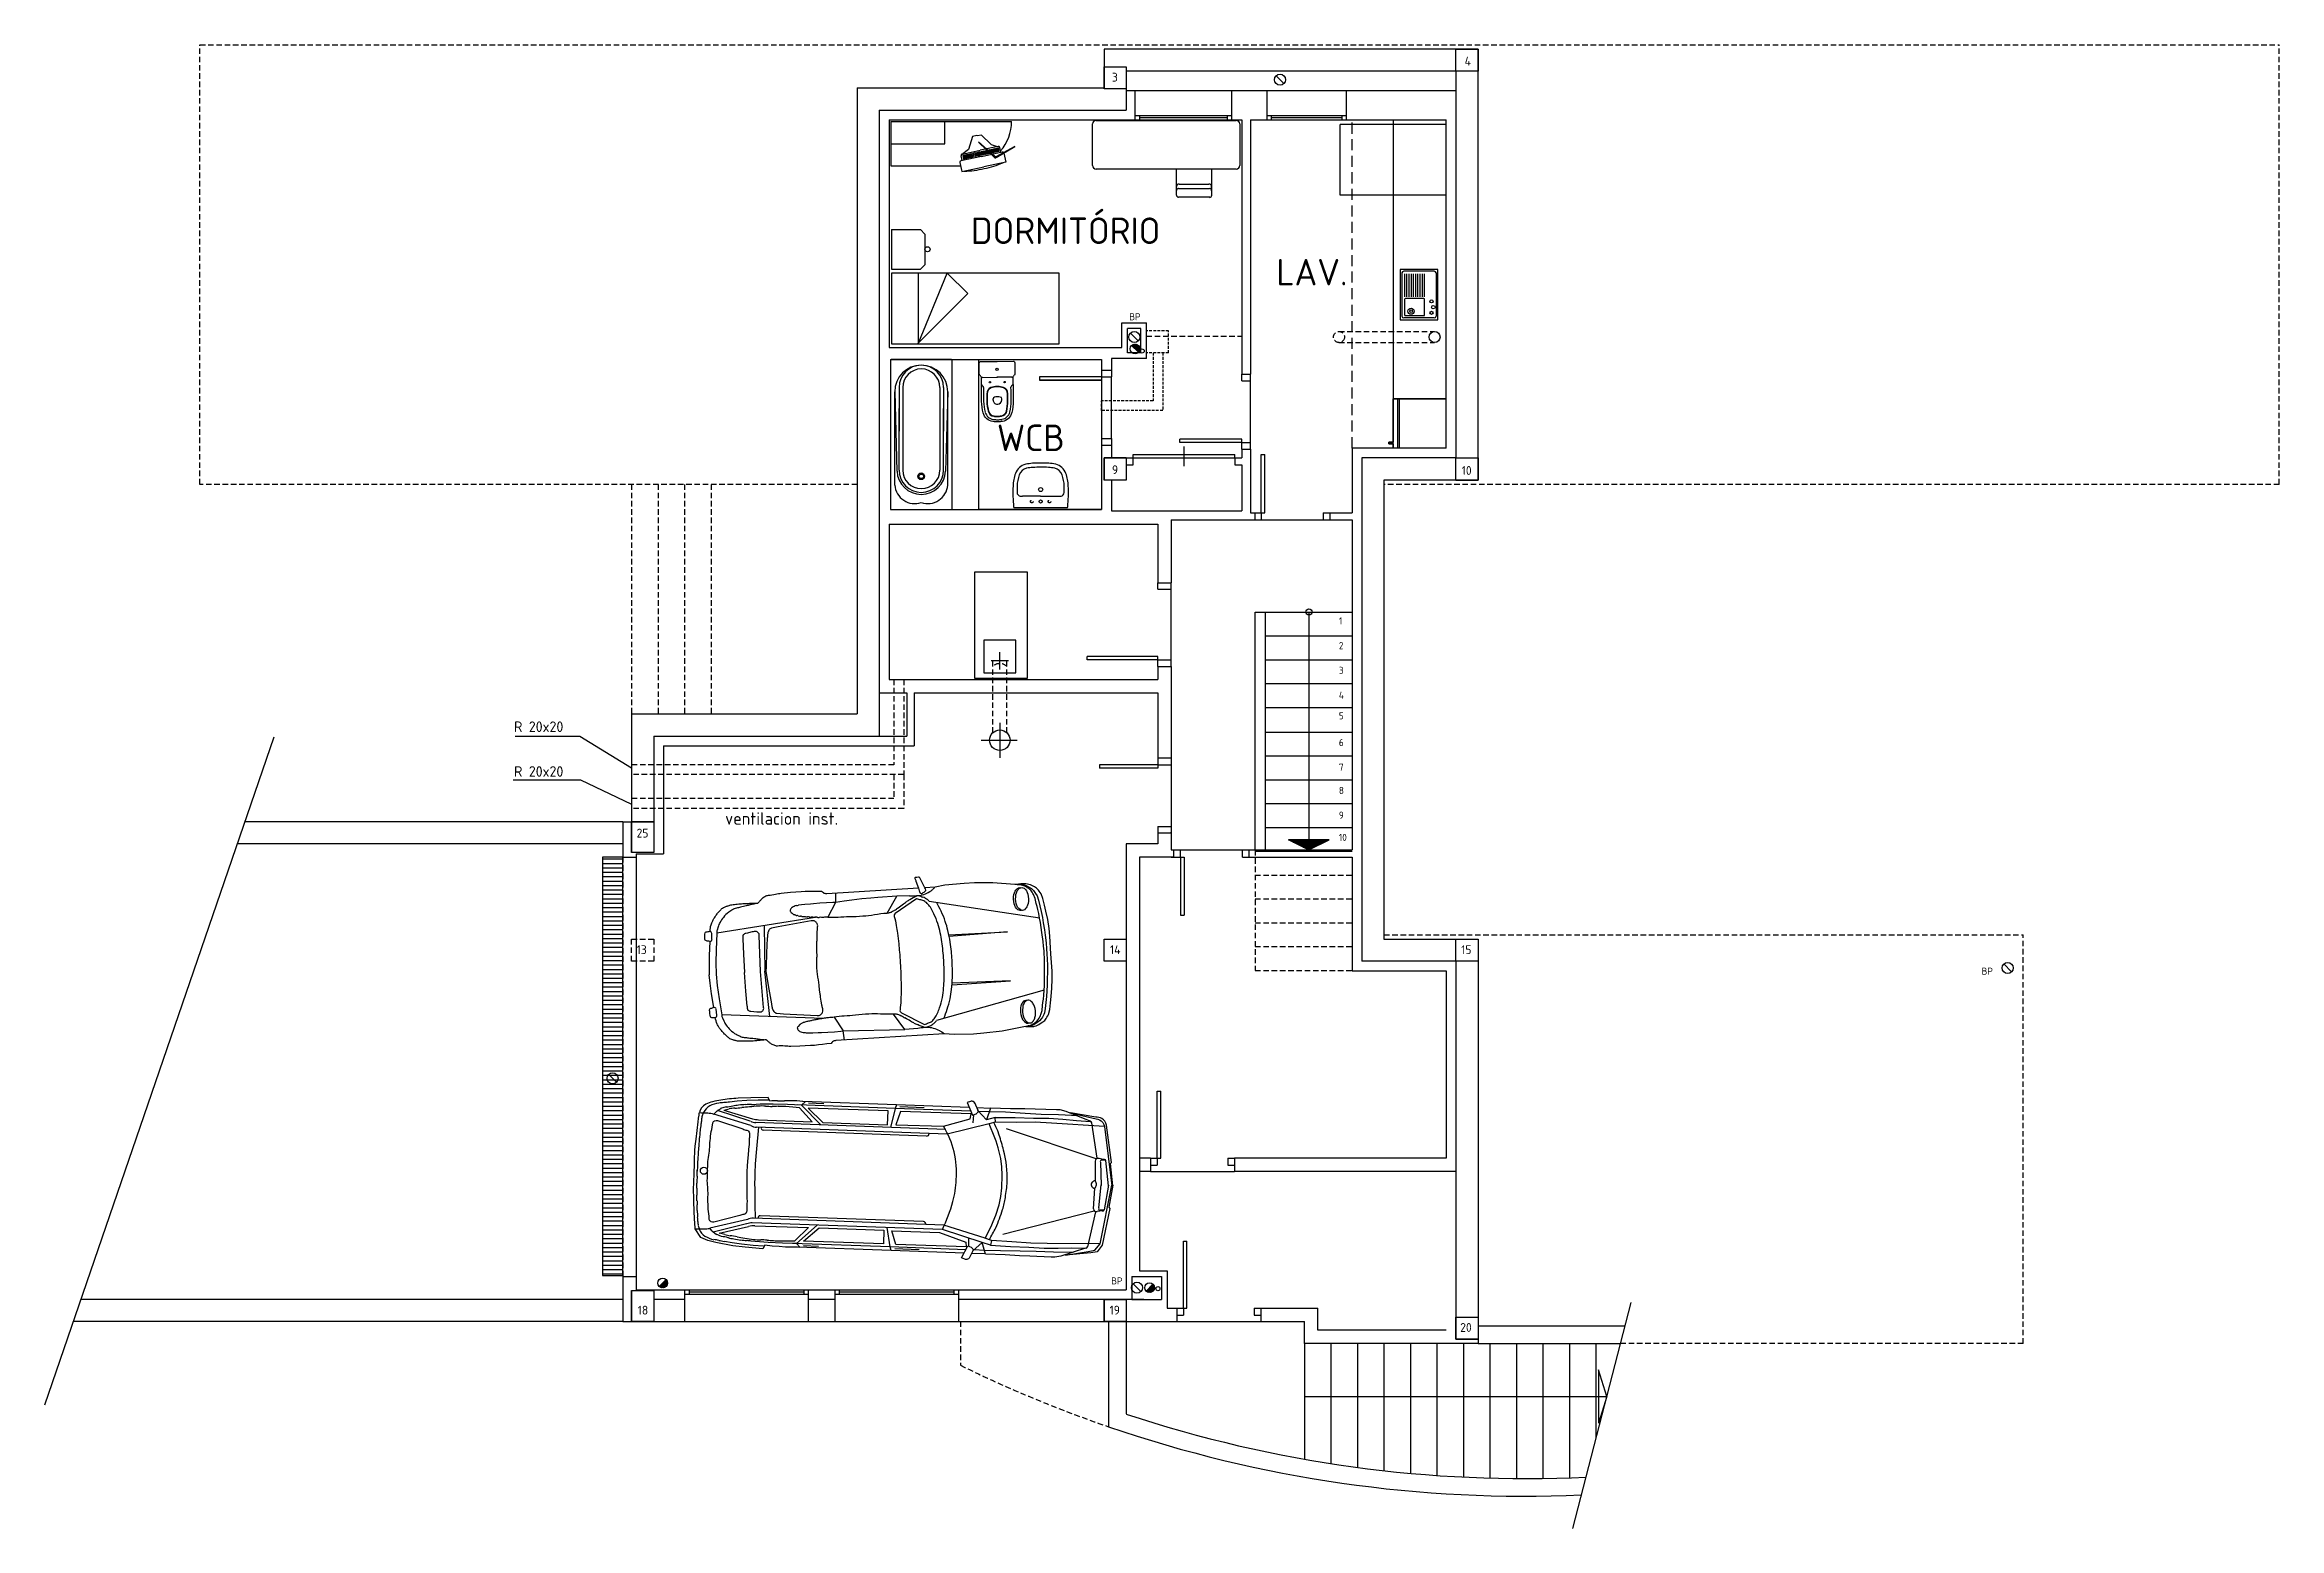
# Model space of a CAD drawing. Extents: x 37594 to 44658, y -15488 to -11373.
# Drawn here: x 37594 to 40125, y -13053 to -11373 of the extents above; entities that cross this region are included whole.
import ezdxf

# ---------------------------------------------------------------- set-up
doc = ezdxf.new("R2010")
doc.units = 0
doc.header["$LTSCALE"] = 25
doc.header["$MEASUREMENT"] = 0
doc.linetypes.add('RAYITAS', pattern=[0.375, 0.25, -0.125])
doc.layers.get('0').update_dxf_attribs({"linetype": 'CONTINUOUS'})
for name, color, linetype in [('CARASFIJAS', 3, 'CONTINUOUS'), ('CARPINTERIA', 5, 'CONTINUOUS'), ('MUEBLES', 4, 'CONTINUOUS'), ('MUROS', 1, 'CONTINUOUS'), ('PAVIMENTOS', 4, 'CONTINUOUS'), ('PILARES', 2, 'CONTINUOUS'), ('PLANTA', 7, 'CONTINUOUS'), ('TEXTO', 10, 'CONTINUOUS'), ('TEXTOS', 10, 'CONTINUOUS'), ('TEXTOSPIL', 7, 'CONTINUOUS')]:
    doc.layers.add(name, color=color, linetype=linetype)
doc.styles.add('DIN', font='DIN')
doc.styles.add('FUTURA', font='din.shx', dxfattribs={"height": 30})

msp = doc.modelspace()

# ---------------------------------------------------------------- texts
at = {"layer": 'PLANTA', "style": 'DIN'}
for s, p in [('1', (39060.1, -12029.3)), ('1', (39060.1, -12029.3)), ('2', (39060.1, -12057.3)), ('2', (39060.1, -12057.3)), ('3', (39060.1, -12085.3)), ('3', (39060.1, -12085.3)), ('4', (39060.1, -12113.3)), ('4', (39060.1, -12113.3)), ('5', (39060.1, -12136.7)), ('6', (39060.1, -12167)), ('6', (39060.1, -12167)), ('7', (39060.1, -12195)), ('7', (39060.1, -12195)), ('8', (39060.1, -12221.3)), ('8', (39060.1, -12221.3)), ('9', (39060.1, -12249.3)), ('9', (39060.1, -12249.3)), ('10', (39060.1, -12274.5))]:
    msp.add_text(s, height=8, dxfattribs=at).set_placement(p)
at = {"layer": 'TEXTO', "color": 0, "style": 'FUTURA'}
for s, p in [('DORMITÓRIO', (38643.3, -11598.4)), ('LAV.', (38989.3, -11645.3)), ('WCB', (38672.9, -11832.9))]:
    msp.add_text(s, height=30, dxfattribs=at).set_placement(p)
at = {"layer": 'TEXTOS', "style": 'DIN'}
for s, height, p in [('BP', 8, (38822.8, -11684.8)), ('R 20x20', 12, (38126, -12151.1)), ('R 20x20', 12, (38126, -12201.8)), ('ventilacion inst.', 14, (38365.1, -12256.1)), ('BP', 8, (39788, -12426)), ('BP', 8, (38802.3, -12776.8))]:
    msp.add_text(s, height=height, dxfattribs=at).set_placement(p)
at = {"layer": 'TEXTOSPIL', "style": 'DIN'}
for s, p in [('4', (39202.5, -11396.3)), ('3', (38803.1, -11414.5)), ('9', (38803.1, -11859.1)), ('10', (39199.2, -11859.9)), ('25', (38264.8, -12270.6)), ('13', (38264.8, -12402.6)), ('14', (38800.9, -12402.6)), ('15', (39198.6, -12402.6)), ('18', (38266, -12810.9)), ('19', (38800.4, -12810.9)), ('20', (39197.5, -12830.5))]:
    msp.add_text(s, height=10, dxfattribs=at).set_placement(p)

# ---------------------------------------------------------------- blocks, each defined once
blk = doc.blocks.new('ECOCHE2P')
for p, q in [((1.553, 0.836), (1.544, 0.732)), ((1.331, 0.576), (0.181, 0.466)), ((0.724, 0.518), (0.698, 0.002)), ((1.16, 0.727), (1.125, 0.726)), ((1.197, 0.729), (1.16, 0.727)), ((1.26, 0.73), (1.197, 0.729)), ((1.297, 0.732), (1.26, 0.73)), ((1.367, 0.733), (1.297, 0.732)), ((1.445, 0.733), (1.367, 0.733)), ((1.515, 0.733), (1.445, 0.733)), ((1.544, 0.732), (1.515, 0.733)), ((2.184, 0.589), (2.172, 0.584)), ((2.197, 0.595), (2.184, 0.589)), ((2.208, 0.602), (2.197, 0.595)), ((2.387, 0.754), (2.242, 0.758)), ((3.845, 0.41), (2.604, 0.676)), ((0.096, 0.378), (0.081, 0.22)), ((0.122, 0.397), (0.125, 0.467)), ((0.474, 0.386), (0.471, 0.212)), ((2.805, 0.287), (3.47, 0.28)), ((3.47, 0.28), (2.807, 0.268)), ((0.073, 0.099), (0.069, 0.002)), ((0.073, -0.094), (0.069, 0.002)), ((0.081, 0.22), (0.073, 0.099)), ((0.471, 0.212), (0.47, 0.002)), ((0.471, -0.208), (0.47, 0.002)), ((0.724, -0.513), (0.698, 0.002)), ((0.081, -0.216), (0.073, -0.094)), ((0.096, -0.373), (0.081, -0.216)), ((0.474, -0.381), (0.471, -0.208)), ((1.331, -0.571), (0.181, -0.461)), ((3.845, -0.405), (2.604, -0.672)), ((2.805, -0.282), (3.47, -0.275)), ((3.47, -0.275), (2.807, -0.264)), ((1.45, -0.566), (1.544, -0.727)), ((1.553, -0.831), (1.544, -0.727)), ((2.184, -0.584), (2.172, -0.579)), ((2.197, -0.591), (2.184, -0.584)), ((2.208, -0.598), (2.197, -0.591))]:
    blk.add_line(p, q)
for points in [[(0.122, 0.395, -0.41835), (0.096, 0.378, -0.021212), (0.059, 0.387, -0.388855), (0.043, 0.412, -0.080664), (0.05, 0.478, -0.158156), (0.064, 0.487, -0.068495), (0.107, 0.492, -0.055667), (0.123, 0.566, 0.029493), (0.132, 0.585, -0.055911), (0.15, 0.618, 0.000971), (0.16, 0.633, -0.016357), (0.174, 0.651, 0.0165), (0.185, 0.667, -0.063106), (0.213, 0.698, 0.002692), (0.22, 0.706, -0.016731), (0.228, 0.714, -0.001315), (0.236, 0.722, -0.020474), (0.249, 0.733, -0.060237), (0.266, 0.746, -0.066468), (0.288, 0.756, 0.010072), (0.303, 0.761, -0.006697), (0.319, 0.766, -0.014302), (0.331, 0.769, -0.015553), (0.349, 0.773, -0.017917), (0.373, 0.777, -0.012643), (0.401, 0.779, -0.001214), (0.468, 0.783, 0.044294), (0.499, 0.783, -0.044294), (0.537, 0.783, 0.027399), (0.578, 0.781, -0.023961), (0.616, 0.78, -0.002142), (0.667, 0.776, 0.010764), (0.578, 0.762, -0.005676), (0.535, 0.755, 0.003101), (0.468, 0.744, 0.004206), (0.421, 0.735, 0.007198), (0.397, 0.731, 0.025171), (0.356, 0.71, 0.026671), (0.331, 0.694, 0.084163), (0.268, 0.64, 0.015423), (0.226, 0.586, 0.088732), (0.202, 0.536), (0.189, 0.501, 0.099756), (0.181, 0.466), (0.162, 0.28), (0.151, 0.13), (0.145, 0.002), (0.151, -0.125), (0.162, -0.276), (0.181, -0.461, 0.099756), (0.189, -0.496), (0.202, -0.531, 0.088732), (0.226, -0.582, 0.015423), (0.268, -0.635, 0.084163), (0.331, -0.69, 0.026671), (0.356, -0.705, 0.025171), (0.397, -0.726, 0.007198), (0.421, -0.731, 0.004206), (0.468, -0.739, 0.003101), (0.535, -0.75, -0.005676), (0.578, -0.758, 0.010764), (0.667, -0.772, -0.002142), (0.616, -0.776, -0.023961), (0.578, -0.777, 0.027399), (0.537, -0.778, -0.044294), (0.499, -0.778, 0.044294), (0.468, -0.778, -0.001214), (0.401, -0.774, -0.012643), (0.373, -0.772, -0.017917), (0.349, -0.769, -0.015553), (0.331, -0.765, -0.014302), (0.319, -0.761, -0.006697), (0.303, -0.756, 0.010072), (0.288, -0.751, -0.066468), (0.266, -0.742, -0.060237), (0.249, -0.728, -0.020474), (0.236, -0.717, -0.001315), (0.228, -0.709, -0.016731), (0.22, -0.701, 0.002692), (0.213, -0.694, -0.063106), (0.185, -0.662, 0.0165), (0.174, -0.647, -0.016357), (0.16, -0.628, 0.000971), (0.15, -0.614, -0.055911), (0.132, -0.581, 0.029493), (0.123, -0.561, -0.055667), (0.107, -0.487, 0.358934), (0.125, -0.462), (0.122, -0.393)], [(2.494, 0.836), (1.454, 0.836, -0.158952), (1.416, 0.847, -0.068562), (1.397, 0.864), (1.351, 0.867), (1.299, 0.87), (1.253, 0.873), (1.21, 0.875), (1.164, 0.875), (1.044, 0.875), (0.939, 0.869, 0.032511), (0.873, 0.862, -0.05701), (0.789, 0.856, 0.118188), (0.752, 0.845, 0.074794), (0.715, 0.822, 0.019366), (0.692, 0.802, 0.012762), (0.667, 0.776)], [(3.724, 0.765, 0.060199), (3.696, 0.783, -0.020357), (3.676, 0.793, 0.074057), (3.67, 0.796, -0.057112), (3.659, 0.799), (3.648, 0.802), (3.637, 0.804), (3.629, 0.806), (3.614, 0.808), (3.586, 0.81), (3.339, 0.845), (3.13, 0.855), (3.013, 0.857), (2.795, 0.849), (2.681, 0.836), (2.567, 0.836), (2.516, 0.951, 0.26651), (2.5, 0.959, -0.046048), (2.468, 0.959, 0.585653), (2.459, 0.945, -0.041042), (2.47, 0.915), (2.494, 0.836, -0.003206), (2.5, 0.806, 0.023233), (2.504, 0.786, 0.172254), (2.507, 0.781, 0.089292), (2.521, 0.774, 0.191515), (2.536, 0.776, 0.050928), (2.57, 0.799, 0.355547), (2.576, 0.808, 0.091991), (2.567, 0.836)], [(3.643, 0.514), (3.64, 0.513), (3.628, 0.512), (3.615, 0.515), (3.603, 0.522), (3.59, 0.534, -0.053048), (3.578, 0.552, -0.035612), (3.57, 0.572), (3.564, 0.592), (3.56, 0.618), (3.56, 0.644), (3.562, 0.67), (3.568, 0.696), (3.575, 0.716, -0.035612), (3.585, 0.735, -0.053048), (3.598, 0.752), (3.612, 0.763), (3.625, 0.769), (3.638, 0.771), (3.648, 0.769)], [(3.648, -0.797), (3.659, -0.795, -0.057112), (3.67, -0.791, 0.074057), (3.676, -0.789, -0.020357), (3.696, -0.778, 0.060199), (3.724, -0.76, 0.09981), (3.76, -0.729, 0.075944), (3.788, -0.678), (3.805, -0.634), (3.814, -0.576), (3.821, -0.542), (3.828, -0.507), (3.835, -0.46), (3.842, -0.405), (3.849, -0.357), (3.858, -0.244), (3.864, -0.141), (3.866, -0.087), (3.869, -0.037), (3.867, 0.002), (3.869, 0.041), (3.866, 0.091), (3.864, 0.146), (3.858, 0.249), (3.849, 0.361), (3.842, 0.41), (3.835, 0.464), (3.828, 0.511), (3.821, 0.547), (3.814, 0.581), (3.805, 0.638), (3.788, 0.682, 0.075944), (3.76, 0.734, 0.09981), (3.724, 0.765)], [(2.689, -0.653, 0.013324), (2.733, -0.554, 0.030992), (2.773, -0.437, 0.024048), (2.796, -0.332, 0.017481), (2.814, -0.197, 0.017092), (2.821, -0.092, 0.000555), (2.823, 0.002, 0.000555), (2.821, 0.096, 0.017092), (2.814, 0.202, 0.017481), (2.796, 0.336, 0.024048), (2.773, 0.441, 0.030992), (2.733, 0.559, 0.013324), (2.689, 0.658)], [(0.513, -0.439), (0.582, -0.451, 0.037582), (0.633, -0.454, 0.027766), (0.648, -0.442, 0.272793), (0.66, -0.406), (0.65, 0.002), (0.66, 0.41, 0.272793), (0.648, 0.447, 0.027766), (0.633, 0.459, 0.037582), (0.582, 0.456), (0.513, 0.444)], [(2.578, -0.702, 0.029294), (2.562, -0.714, -0.097394), (2.537, -0.728, 0.041228), (2.514, -0.737, -0.039917), (2.47, -0.746, 0.041416), (2.387, -0.75), (2.242, -0.753), (2.122, -0.571, -0.024218), (1.976, -0.562, 0.024289), (1.846, -0.554, 0.015269), (1.692, -0.557, -0.014699), (1.566, -0.559, 0.031825), (1.45, -0.566, -0.000324), (1.424, -0.567, -0.013538), (1.4, -0.567, 0.027693), (1.375, -0.568, -0.020103), (1.351, -0.569, 0.035852), (1.324, -0.572, -0.036864), (1.3, -0.574, 0.046721), (1.277, -0.576, -0.050458), (1.26, -0.578, 0.063348), (1.24, -0.581, -0.041553), (1.218, -0.584, 0.014238), (1.197, -0.587, 0.004738), (1.179, -0.59, 0.001859), (1.156, -0.593, -0.0009), (1.139, -0.596, 0.029058), (1.116, -0.601, -0.030721), (1.098, -0.605, 0.078523), (1.086, -0.609, -0.025161), (1.07, -0.617, 0.118417), (1.059, -0.624), (1.036, -0.645), (1.029, -0.654, 0.264692), (1.027, -0.665, 0.113633), (1.031, -0.68, 0.059206), (1.039, -0.691, 0.087323), (1.052, -0.701, 0.022677), (1.075, -0.711, 0.067037), (1.102, -0.718, -0.009818), (1.125, -0.721), (1.16, -0.723), (1.197, -0.725), (1.26, -0.726), (1.297, -0.728), (1.367, -0.729), (1.445, -0.729), (1.515, -0.729), (1.544, -0.727), (2.242, -0.753)], [(3.648, -0.797), (3.637, -0.799), (3.629, -0.801), (3.614, -0.803), (3.586, -0.805), (3.339, -0.84), (3.13, -0.851), (3.013, -0.853), (2.795, -0.844), (2.681, -0.831, 0.015833), (2.659, -0.811, 0.030735), (2.634, -0.792, 0.067689), (2.567, -0.76, 0.069337), (2.491, -0.747, 0.000298), (2.47, -0.746, -0.01679), (2.386, -0.706)], [(3.643, -0.51), (3.64, -0.509), (3.628, -0.508), (3.615, -0.511), (3.603, -0.517), (3.59, -0.529, 0.053048), (3.578, -0.548, 0.035612), (3.57, -0.567), (3.564, -0.588), (3.56, -0.613), (3.56, -0.64), (3.562, -0.666), (3.568, -0.691), (3.575, -0.711, 0.035612), (3.585, -0.73, 0.053048), (3.598, -0.747), (3.612, -0.759), (3.625, -0.765), (3.638, -0.766), (3.648, -0.764)], [(2.681, -0.831), (1.454, -0.831, 0.158952), (1.416, -0.842, 0.068562), (1.397, -0.86), (1.351, -0.863), (1.299, -0.866), (1.253, -0.868), (1.21, -0.87), (1.164, -0.87), (1.044, -0.87), (0.939, -0.865, -0.032511), (0.873, -0.857, 0.05701), (0.789, -0.852, -0.118188), (0.752, -0.84, -0.074794), (0.715, -0.818, -0.019366), (0.692, -0.798, -0.012762), (0.667, -0.772)]]:
    blk.add_lwpolyline(points, format="xyb")
for points in [[(3.73, 0.639), (3.727, 0.613), (3.722, 0.587), (3.715, 0.567, -0.035612), (3.705, 0.548, -0.053048), (3.69, 0.529), (3.676, 0.518), (3.664, 0.513), (3.652, 0.512), (3.639, 0.515), (3.627, 0.522), (3.613, 0.534, -0.053048), (3.601, 0.552, -0.035612), (3.593, 0.572), (3.588, 0.592), (3.584, 0.618), (3.583, 0.644), (3.586, 0.67), (3.591, 0.696), (3.598, 0.716, -0.035612), (3.608, 0.735, -0.053048), (3.621, 0.752), (3.636, 0.763), (3.649, 0.769), (3.661, 0.771), (3.674, 0.768), (3.686, 0.761), (3.7, 0.749, -0.053048), (3.712, 0.731, -0.035612), (3.72, 0.711), (3.726, 0.691), (3.729, 0.665)], [(3.864, 0.485), (3.873, 0.417), (3.88, 0.355), (3.887, 0.277), (3.892, 0.215), (3.897, 0.13), (3.897, 0.06), (3.897, 0.002), (3.897, -0.056), (3.897, -0.125), (3.892, -0.211), (3.887, -0.273), (3.88, -0.351), (3.873, -0.413), (3.864, -0.48), (3.854, -0.545), (3.84, -0.613), (3.831, -0.662, -0.076061), (3.793, -0.724), (3.769, -0.747), (3.739, -0.771), (3.713, -0.784), (3.707, -0.788), (3.7, -0.79), (3.692, -0.794), (3.684, -0.795), (3.676, -0.797, 0.024992), (3.664, -0.8, -0.055838), (3.648, -0.803, -0.037237), (3.611, -0.803, 0.010303), (3.667, -0.808, 0.069994), (3.71, -0.805, 0.094971), (3.776, -0.781), (3.805, -0.763, 0.128179), (3.847, -0.727), (3.856, -0.713), (3.866, -0.698), (3.876, -0.682), (3.892, -0.628), (3.906, -0.553), (3.917, -0.483), (3.932, -0.387), (3.942, -0.286), (3.945, -0.197), (3.945, 0.002), (3.945, 0.202), (3.942, 0.29), (3.932, 0.392), (3.917, 0.488), (3.906, 0.557), (3.892, 0.632), (3.876, 0.687), (3.866, 0.703), (3.856, 0.718), (3.847, 0.731, 0.128179), (3.805, 0.768), (3.776, 0.786, 0.094971), (3.71, 0.809, 0.069994), (3.667, 0.812, 0.010303), (3.611, 0.808, -0.037237), (3.648, 0.808, -0.055838), (3.664, 0.805, 0.024992), (3.676, 0.802), (3.684, 0.8), (3.692, 0.798), (3.7, 0.794), (3.707, 0.792), (3.713, 0.789), (3.739, 0.775), (3.769, 0.752), (3.793, 0.728), (3.814, 0.693), (3.831, 0.666), (3.84, 0.618), (3.854, 0.55)], [(0.73, -0.204), (0.75, -0.372, 0.019104), (0.753, -0.391, -0.009159), (0.759, -0.431, 0.031826), (0.762, -0.437, 0.052632), (0.773, -0.458, 0.171331), (0.804, -0.481), (0.881, -0.492), (1.259, -0.534, -0.029797), (1.283, -0.534, 0.188975), (1.299, -0.529, 0.041781), (1.312, -0.516, 0.056578), (1.322, -0.502, 0.157073), (1.328, -0.473, 0.002681), (1.322, -0.431, -0.012314), (1.317, -0.395, -0.004904), (1.31, -0.309, 0.00764), (1.306, -0.268, -0.019123), (1.302, -0.194), (1.299, -0.13, -0.025492), (1.293, -0.076), (1.291, -0.031), (1.288, 0.002), (1.291, 0.035), (1.293, 0.081, -0.025492), (1.299, 0.134), (1.302, 0.199, -0.019123), (1.306, 0.273, 0.00764), (1.31, 0.314, -0.004904), (1.317, 0.399, -0.012314), (1.322, 0.435, 0.002681), (1.328, 0.478, 0.157073), (1.322, 0.506, 0.056578), (1.312, 0.521, 0.041781), (1.299, 0.534, 0.188975), (1.283, 0.539, -0.029797), (1.259, 0.539), (0.881, 0.496), (0.804, 0.486, 0.171331), (0.773, 0.463, 0.052632), (0.762, 0.442, 0.031826), (0.759, 0.435, -0.009159), (0.753, 0.395, 0.019104), (0.75, 0.376), (0.73, 0.209), (0.716, 0.052), (0.712, 0.002), (0.716, -0.047)], [(1.976, 0.567, -0.024218), (2.122, 0.576), (2.242, 0.758), (2.027, 0.758), (1.947, 0.755), (1.844, 0.752), (1.731, 0.746), (1.643, 0.74), (1.544, 0.732), (1.45, 0.57, 0.031825), (1.566, 0.564, -0.014699), (1.692, 0.562, 0.015269), (1.846, 0.559, 0.024289)], [(2.729, 0.002, 0.014918), (2.72, 0.214, 0.019606), (2.708, 0.315, 0.021498), (2.687, 0.422, 0.041408), (2.649, 0.535, 0.010479), (2.621, 0.597, 0.054559), (2.589, 0.648, 0.068511), (2.555, 0.681, 0.099189), (2.513, 0.701, -0.026704), (2.465, 0.715), (2.214, 0.566, 0.323311), (2.2, 0.533, -0.03065), (2.216, 0.427, 0.001086), (2.224, 0.341, -0.019868), (2.231, 0.221, 0.009294), (2.234, 0.125, -0.022865), (2.235, 0.002, -0.022865), (2.234, -0.121, 0.009294), (2.231, -0.216, -0.019868), (2.224, -0.336, 0.001086), (2.216, -0.423, -0.03065), (2.2, -0.528, 0.323311), (2.214, -0.562), (2.465, -0.71, -0.026704), (2.513, -0.696, 0.099189), (2.555, -0.677, 0.068511), (2.589, -0.643, 0.054559), (2.621, -0.593, 0.010479), (2.649, -0.531, 0.041408), (2.687, -0.418, 0.021498), (2.708, -0.31, 0.019606), (2.72, -0.209, 0.014918)], [(3.73, -0.634), (3.727, -0.608), (3.722, -0.583), (3.715, -0.563, 0.035612), (3.705, -0.544, 0.053048), (3.69, -0.524), (3.676, -0.513), (3.664, -0.509), (3.652, -0.508), (3.639, -0.511), (3.627, -0.517), (3.613, -0.529, 0.053048), (3.601, -0.548, 0.035612), (3.593, -0.567), (3.588, -0.588), (3.584, -0.613), (3.583, -0.64), (3.586, -0.666), (3.591, -0.691), (3.598, -0.711, 0.035612), (3.608, -0.73, 0.053048), (3.621, -0.747), (3.636, -0.759), (3.649, -0.765), (3.661, -0.766), (3.674, -0.764), (3.686, -0.757), (3.7, -0.744, 0.053048), (3.712, -0.726, 0.035612), (3.72, -0.707), (3.726, -0.686), (3.729, -0.66)]]:
    blk.add_lwpolyline(points, format="xyb", close=True)
blk.add_lwpolyline([(1.029, 0.659), (1.032, 0.654), (1.036, 0.65), (1.047, 0.639), (1.059, 0.629)])
for centre, radius, start, end in [((2.481, 1.031), 0.28, 272.131, 287.9964), ((2.482, 1.027), 0.275, 287.9964, 303.4859), ((2.495, 1.008), 0.253, 303.4859, 310.5275), ((2.353, 1.173), 0.47, 310.5275, 314.1558), ((1.038, 0.666), 0.0114, 161.3135, 220.6165), ((1.062, 0.667), 0.0354, 150.4682, 176.3996), ((1.079, 0.658), 0.0546, 136.9149, 150.4682), ((1.074, 0.662), 0.0482, 116.9526, 136.9149), ((1.174, 0.466), 0.269, 111.7563, 116.9526), ((1.08, 0.648), 0.0286, 221.7225, 248.7359), ((1.006, 0.456), 0.177, 62.9707, 68.7359), ((1.115, 0.618), 0.105, 97.3007, 112.6414), ((1.104, 0.649), 0.0394, 242.9707, 260.93), ((1.073, 0.457), 0.155, 73.8915, 80.93), ((1.025, 1.32), 0.602, 277.3007, 279.5508), ((1.172, 0.8), 0.202, 253.8915, 260.5494), ((0.378, -3.976), 4.639, 80.3432, 80.5494), ((1.68, 3.676), 3.123, 260.3432, 260.7692), ((1.334, 1.549), 0.968, 260.7692, 261.8551), ((1.25, 0.963), 0.375, 261.8551, 265.1179), ((1.206, 0.452), 0.137, 75.6001, 85.1179), ((1.26, 0.66), 0.0772, 255.6001, 270.099), ((1.26, 0.496), 0.0869, 78.5447, 90.099), ((1.301, 0.701), 0.122, 258.5447, 269.2446), ((1.298, 0.416), 0.163, 80.7998, 89.2446), ((1.354, 0.765), 0.191, 260.7998, 269.013), ((1.346, 0.274), 0.3, 84.4063, 89.013), ((1.397, 0.794), 0.222, 264.4063, 270.7515), ((1.406, 0.113), 0.458, 87.6491, 90.7515), ((0.61, -19.27), 19.858, 87.5748, 87.6491), ((2.068, 1.182), 0.609, 275.0177, 278.4392), ((2.149, 0.64), 0.0608, 278.4392, 292.9476), ((2.172, 0.694), 0.0984, 291.5884, 306.2314), ((2.391, 0.395), 0.272, 121.0996, 126.2314), ((1.683, 1.569), 1.099, 301.0996, 304.9133), ((2.204, 0.871), 0.23, 297.8614, 304.6808), ((2.427, 0.549), 0.161, 119.0933, 124.6808), ((2.994, -0.471), 1.329, 117.2263, 119.0933), ((3.02, -0.521), 1.385, 113.3787, 117.2263), ((2.452, 1.252), 0.502, 262.5762, 272.0626), ((1.84, 18.261), 17.521, 272.0626, 272.131), ((2.435, 0.474), 0.279, 73.6276, 82.7711), ((2.582, 0.875), 0.15, 242.9033, 252.3468), ((2.514, 0.661), 0.0744, 50.0959, 72.3468), ((2.671, 0.849), 0.17, 230.0959, 236.8077), ((2.537, 0.643), 0.0754, 25.9432, 56.8077), ((0.101, 0.468), 0.0245, 357.2489, 76.2281), ((0.542, 0.397), 0.0692, 152.6671, 189.926), ((0.521, 0.382), 0.0618, 98.998, 130.6463), ((0.065, -0.403), 0.0214, 104.1804, 189.1757), ((0.253, -0.42), 0.209, 176.4607, 194.9076), ((0.071, -0.457), 0.0266, 219.8164, 255.7652), ((0.19, -0.804), 0.441, 102.3266, 107.1873), ((0.103, -0.33), 0.157, 255.7652, 271.4386), ((0.1, -0.394), 0.0218, 11.5186, 102.3266), ((0.542, -0.393), 0.0692, 170.074, 207.3329), ((0.521, -0.378), 0.0618, 229.3537, 261.002), ((2.068, -1.178), 0.609, 81.5608, 84.9823), ((2.149, -0.636), 0.0608, 67.0524, 81.5608), ((2.172, -0.689), 0.0984, 53.7686, 68.4116), ((2.391, -0.39), 0.272, 233.7686, 238.9004), ((1.683, -1.564), 1.099, 55.0867, 58.9004), ((2.204, -0.867), 0.23, 55.3192, 62.1386), ((2.427, -0.545), 0.161, 235.3192, 240.9067), ((2.994, 0.475), 1.329, 240.9067, 242.7737), ((2.537, -0.639), 0.0754, 303.1923, 334.0568)]:
    blk.add_arc(centre, radius, start, end)
blk = doc.blocks.new('ECOCHE3P')
for p, q in [((0.756, 0.787), (0.709, 0.784)), ((0.903, 0.793), (0.756, 0.787)), ((0.865, 0.826), (0.844, 0.867)), ((1.065, 0.796), (0.903, 0.793)), ((1.225, 0.795), (1.065, 0.796)), ((2.285, 0.793), (1.18, 0.796)), ((1.352, 0.607), (1.202, 0.763)), ((1.267, 0.837), (1.225, 0.795)), ((1.225, 0.795), (1.45, 0.577)), ((2.298, 0.836), (1.236, 0.836)), ((1.475, 0.817), (1.302, 0.817)), ((2.207, 0.763), (1.302, 0.763)), ((1.302, 0.763), (1.472, 0.607)), ((2.207, 0.607), (2.207, 0.763)), ((2.285, 0.793), (2.242, 0.577)), ((2.298, 0.836), (2.285, 0.793)), ((3.143, 0.795), (2.287, 0.795)), ((3.124, 0.834), (2.298, 0.836)), ((2.348, 0.763), (2.298, 0.61)), ((2.613, 0.814), (2.339, 0.814)), ((3.146, 0.763), (2.348, 0.763)), ((3.135, 0.904), (3.097, 0.889)), ((3.097, 0.889), (3.165, 0.75)), ((3.14, 0.708), (3.146, 0.763)), ((3.165, 0.75), (3.203, 0.765)), ((3.224, 0.805), (3.183, 0.888)), ((3.366, 0.834), (3.21, 0.834)), ((3.325, 0.704), (3.223, 0.805)), ((3.358, 0.795), (3.234, 0.795)), ((3.365, 0.836), (3.325, 0.704)), ((3.535, 0.795), (3.358, 0.795)), ((3.591, 0.837), (3.365, 0.836)), ((3.758, 0.791), (3.535, 0.795)), ((3.754, 0.841), (3.591, 0.837)), ((3.871, 0.844), (3.754, 0.841)), ((3.941, 0.785), (3.758, 0.791)), ((4.113, 0.844), (3.871, 0.844)), ((4.135, 0.788), (3.941, 0.785)), ((4.152, 0.844), (4.113, 0.844)), ((4.359, 0.783), (4.135, 0.788)), ((4.222, 0.83), (4.152, 0.844)), ((4.497, 0.729), (4.222, 0.83)), ((0.658, 0.541), (0.235, 0.657)), ((0.649, 0.592), (0.275, 0.698)), ((0.373, 0.744), (0.309, 0.721)), ((0.346, 0.706), (0.675, 0.62)), ((2.869, 0.577), (0.713, 0.577)), ((2.885, 0.525), (0.725, 0.525)), ((0.745, 0.611), (1.352, 0.607)), ((1.472, 0.607), (2.207, 0.607)), ((2.298, 0.61), (2.838, 0.612)), ((2.838, 0.612), (3.14, 0.708)), ((3.355, 0.657), (2.885, 0.525)), ((3.174, 0.753), (3.171, 0.661)), ((3.421, 0.732), (3.325, 0.704)), ((3.406, 0.674), (3.355, 0.657)), ((3.428, 0.68), (3.406, 0.674)), ((3.421, 0.732), (3.648, 0.742)), ((3.428, 0.68), (3.421, 0.732)), ((3.661, 0.686), (3.428, 0.68)), ((4.581, 0.306), (3.555, 0.607)), ((3.648, 0.742), (3.856, 0.742)), ((3.874, 0.696), (3.661, 0.686)), ((3.856, 0.742), (4.03, 0.746)), ((4.062, 0.69), (3.874, 0.696)), ((4.03, 0.746), (4.188, 0.742)), ((4.662, 0.673), (4.062, 0.69)), ((4.188, 0.742), (4.342, 0.732)), ((4.342, 0.732), (4.502, 0.727)), ((4.593, 0.312), (4.517, 0.712)), ((2.651, 0.494), (0.801, 0.494)), ((4.691, 0.289), (4.645, 0.293)), ((4.631, -0.25), (4.649, 0.013)), ((4.73, 0.013), (4.691, -0.27)), ((4.572, -0.26), (4.578, -0.027)), ((2.885, -0.506), (0.725, -0.506)), ((2.651, -0.475), (0.801, -0.475)), ((3.355, -0.638), (2.885, -0.506)), ((4.581, -0.288), (3.555, -0.589)), ((4.593, -0.293), (4.517, -0.693)), ((4.691, -0.27), (4.645, -0.274)), ((0.658, -0.522), (0.235, -0.638)), ((0.649, -0.573), (0.275, -0.679)), ((0.373, -0.725), (0.309, -0.702)), ((0.346, -0.688), (0.675, -0.601)), ((2.869, -0.558), (0.713, -0.558)), ((0.745, -0.592), (1.352, -0.589)), ((1.352, -0.589), (1.202, -0.745)), ((1.225, -0.776), (1.45, -0.558)), ((1.302, -0.744), (1.472, -0.589)), ((2.207, -0.744), (1.302, -0.744)), ((1.472, -0.589), (2.207, -0.589)), ((2.207, -0.589), (2.207, -0.744)), ((2.285, -0.774), (2.242, -0.558)), ((2.298, -0.591), (2.838, -0.593)), ((2.348, -0.744), (2.298, -0.591)), ((3.146, -0.744), (2.348, -0.744)), ((2.838, -0.593), (3.14, -0.689)), ((3.325, -0.686), (2.869, -0.558)), ((3.14, -0.689), (3.146, -0.744)), ((3.174, -0.734), (3.171, -0.642)), ((3.325, -0.686), (3.223, -0.786)), ((3.421, -0.713), (3.325, -0.686)), ((3.365, -0.817), (3.325, -0.686)), ((3.406, -0.655), (3.355, -0.638)), ((3.428, -0.661), (3.406, -0.655)), ((3.428, -0.661), (3.421, -0.713)), ((3.421, -0.713), (3.648, -0.723)), ((3.661, -0.667), (3.428, -0.661)), ((3.648, -0.723), (3.856, -0.723)), ((3.874, -0.677), (3.661, -0.667)), ((3.856, -0.723), (4.03, -0.727)), ((4.062, -0.671), (3.874, -0.677)), ((4.03, -0.727), (4.188, -0.723)), ((4.662, -0.654), (4.062, -0.671)), ((4.188, -0.723), (4.342, -0.713)), ((4.497, -0.71), (4.222, -0.811)), ((4.342, -0.713), (4.502, -0.708)), ((0.494, -0.792), (0.407, -0.78)), ((0.602, -0.804), (0.494, -0.792)), ((0.733, -0.814), (0.602, -0.804)), ((0.756, -0.768), (0.709, -0.765)), ((0.851, -0.817), (0.733, -0.814)), ((0.903, -0.774), (0.756, -0.768)), ((1.065, -0.777), (0.903, -0.774)), ((1.225, -0.776), (1.065, -0.777)), ((1.267, -0.818), (1.225, -0.776)), ((1.475, -0.798), (1.302, -0.798)), ((2.298, -0.817), (2.285, -0.774)), ((3.143, -0.776), (2.287, -0.776)), ((2.613, -0.796), (2.339, -0.796)), ((3.358, -0.776), (3.234, -0.776)), ((3.535, -0.776), (3.358, -0.776)), ((3.591, -0.818), (3.365, -0.817)), ((3.758, -0.772), (3.535, -0.776)), ((3.754, -0.822), (3.591, -0.818)), ((3.871, -0.825), (3.754, -0.822)), ((3.941, -0.766), (3.758, -0.772)), ((4.113, -0.825), (3.871, -0.825)), ((4.135, -0.769), (3.941, -0.766)), ((4.152, -0.825), (4.113, -0.825)), ((4.359, -0.764), (4.135, -0.769)), ((4.222, -0.811), (4.152, -0.825))]:
    blk.add_line(p, q)
for points in [[(0.851, 0.836), (0.733, 0.833), (0.602, 0.823), (0.494, 0.811), (0.407, 0.799, 0.001892), (0.343, 0.79, -0.019086), (0.287, 0.784, 0.09462), (0.185, 0.747, 0.152377), (0.118, 0.672, 0.085148), (0.104, 0.631, 0.020265), (0.098, 0.585, -0.002657), (0.093, 0.537, 0.01099), (0.087, 0.461, -0.007978), (0.083, 0.398, 0.013139), (0.08, 0.352, -0.006772), (0.077, 0.288, 0.01384), (0.074, 0.207, -0.009144), (0.072, 0.152, 0.011636), (0.071, 0.071, -0.000243), (0.071, 0.005)], [(0.844, 0.867), (0.646, 0.857), (0.504, 0.845, 0.03011), (0.309, 0.817, 0.008864), (0.217, 0.796, 0.070944), (0.139, 0.765, 0.22776), (0.072, 0.667, -0.002874), (0.166, 0.667, -0.065259), (0.235, 0.657, -0.062899), (0.316, 0.724)], [(4.779, 0.005), (4.744, 0.257), (4.754, 0.269), (4.683, 0.69, 0.237591), (4.628, 0.764, 0.140257), (4.558, 0.778), (4.271, 0.816), (4.529, 0.764, -0.089098), (4.601, 0.749, -0.262313), (4.662, 0.673), (4.769, 0.005)], [(0.035, 0.005), (0.036, 0.056), (0.036, 0.131), (0.037, 0.236), (0.039, 0.285), (0.041, 0.312), (0.045, 0.364), (0.053, 0.464), (0.06, 0.564), (0.065, 0.599), (0.068, 0.626, 0.003964), (0.072, 0.667)], [(0.187, 0.005, 0.01122), (0.188, 0.119, 0.033836), (0.203, 0.303, -0.036331), (0.221, 0.508), (0.227, 0.557, -0.417038), (0.279, 0.585), (0.571, 0.5, 0.084612), (0.615, 0.487, -0.353198), (0.646, 0.454, 0.007664), (0.648, 0.441, -0.076395), (0.646, 0.393, 0.091472), (0.646, 0.356, -0.091472), (0.646, 0.327), (0.642, 0.273), (0.64, 0.203, -0.000319), (0.636, 0.124, 0.0115), (0.632, 0.005)], [(2.869, -0.558, 0.04757), (2.977, -0.236, 0.057485), (3.005, 0.013, 0.163792), (2.838, 0.612, 0.163792)], [(3.406, -0.655, -0.022182), (3.474, -0.516, 0.01596), (3.542, -0.306, 0.043341), (3.569, -0.169, 0.000477), (3.578, -0.08, 0.02116), (3.583, 0.008, 0.00565), (3.581, 0.066), (3.578, 0.099), (3.569, 0.188), (3.562, 0.232), (3.542, 0.325), (3.53, 0.366, 0.005154), (3.474, 0.535), (3.455, 0.582, 0.01467), (3.406, 0.674)], [(4.73, 0.005), (4.691, 0.289, 0.408863), (4.674, 0.303, -0.114819), (4.613, 0.31, 0.534117), (4.572, 0.279), (4.577, 0.054)], [(0.632, 0.013, 0.0115), (0.636, -0.105, -0.000319), (0.64, -0.184, -0.016887), (0.642, -0.254, 0.048966), (0.646, -0.308, -0.091472), (0.646, -0.337, 0.091472), (0.646, -0.374, -0.076395), (0.648, -0.422, 0.007664), (0.646, -0.435, -0.353198), (0.615, -0.468, 0.084612), (0.571, -0.481), (0.279, -0.566, -0.417038), (0.227, -0.538), (0.223, -0.502, -0.038612), (0.203, -0.284, 0.033836), (0.188, -0.1, 0.01122), (0.187, 0.013)], [(0.724, 0.013, 0.014486), (0.725, -0.092, 0.00375), (0.732, -0.26, 0.000162), (0.745, -0.506)], [(3.224, -0.786), (3.183, -0.869, -0.196433), (3.167, -0.884, -0.036898), (3.152, -0.888, -0.188268), (3.135, -0.885), (3.097, -0.87), (3.165, -0.731), (3.203, -0.747, -0.125598), (3.211, -0.753, 0.009978), (3.221, -0.765, -0.343003), (3.223, -0.786)]]:
    blk.add_lwpolyline(points, format="xyb")
for points in [[(0.745, 0.525), (0.732, 0.279), (0.725, 0.111), (0.724, 0.005)], [(3.355, -0.64), (3.426, -0.484), (3.44, -0.447), (3.467, -0.372), (3.501, -0.253), (3.517, -0.158), (3.525, -0.063), (3.525, 0.082), (3.517, 0.177), (3.501, 0.272), (3.467, 0.391), (3.44, 0.466), (3.426, 0.503), (3.355, 0.659)], [(4.631, 0.269), (4.649, 0.005)], [(3.124, -0.815), (2.298, -0.817), (1.236, -0.817), (1.101, -0.82), (1.029, -0.817), (0.951, -0.814), (0.865, -0.807), (0.844, -0.848), (0.646, -0.838), (0.504, -0.826), (0.309, -0.798), (0.217, -0.777), (0.139, -0.746), (0.072, -0.648), (0.065, -0.58), (0.06, -0.545), (0.045, -0.346), (0.041, -0.293), (0.037, -0.217), (0.036, -0.112), (0.036, -0.037), (0.035, 0.013)], [(4.779, 0.013), (4.744, -0.238), (4.754, -0.25), (4.683, -0.671), (4.628, -0.745), (4.558, -0.759), (4.271, -0.797), (4.529, -0.745), (4.601, -0.73), (4.662, -0.654), (4.769, 0.013)], [(2.285, -0.774), (1.18, -0.777)], [(3.366, -0.815), (3.21, -0.815)]]:
    blk.add_lwpolyline(points)
blk.add_circle((0.146, 0.011), 0.0402)
for centre, radius, start, end in [((0.623, -0.031), 0.806, 97.9125, 102.6569), ((0.719, -0.716), 1.498, 94.8305, 97.9125), ((0.762, -1.228), 2.011, 92.9549, 94.8305), ((5.763, -41.58), 42.642, 96.771, 96.9032), ((0.452, 4.775), 3.999, 272.9549, 273.6915), ((0.794, 0.272), 0.496, 87.3418, 96.771), ((0.854, 1.565), 0.798, 267.3418, 272.6582), ((0.963, 0.213), 0.62, 91.1357, 99.1053), ((1.256, -7.102), 7.878, 92.1506, 92.6582), ((0.909, 2.959), 2.126, 271.1357, 273.2397), ((1.004, -0.396), 1.167, 87.8494, 92.1506), ((1.163, -1.542), 2.382, 91.5103, 93.2397), ((0.739, -7.455), 8.231, 86.7674, 87.8494), ((1.137, -0.562), 1.402, 85.9697, 91.5103), ((3.147, 0.884), 0.0242, 78.6692, 121.3179), ((3.132, 0.806), 0.103, 70.2167, 78.6692), ((3.157, 0.875), 0.0296, 25.7635, 70.2167), ((3.195, 0.785), 0.0208, 291.9822, 320.6172), ((3.519, 0.519), 0.398, 138.3305, 140.6172), ((3.209, 0.795), 0.0172, 318.3305, 34.059), ((0.213, 1.399), 0.705, 280.8722, 286.0423), ((0.312, 1.355), 0.614, 275.6681, 282.6569), ((0.502, 0.394), 0.341, 95.4663, 106.0423), ((0.251, 3.022), 2.3, 275.4663, 277.4171), ((1.852, -9.276), 10.102, 96.9032, 97.4171), ((0.713, 0.698), 0.121, 240.7086, 270), ((0.725, 0.676), 0.151, 243.5247, 270), ((0.743, 0.879), 0.268, 255.2819, 270.3588), ((0.801, 0.516), 0.0224, 158.4809, 270), ((2.653, 0.521), 0.0267, 266.2056, 8.4022), ((4.497, 0.708), 0.0209, 10.7752, 88.2363), ((4.644, 0.277), 0.0154, 85.8486, 213.0307), ((-67.61, 0.081), 67.681, 359.88715, 359.94287), ((4.577, 0.013), 0.0417, 88.8541, 197.0812), ((4.546, 0), 0.00957, 177.56, 228.1002), ((4.537, 0.013), 0.0572, 314.4453, 45.5547), ((1.815, -0.056), 1.744, 179.8871, 182.5539), ((-1.425, -0.2), 1.499, 0.4584, 2.5539), ((1.533, -0.177), 1.459, 180.4584, 183.63), ((4.505, -0.047), 0.053, 37.0348, 48.1002), ((4.565, -0.001), 0.0231, 217.0348, 240.8545), ((4.579, 0.023), 0.0507, 240.8545, 268.5897), ((4.644, -0.258), 0.0154, 146.9693, 274.1514), ((-2.269, -0.418), 2.35, 2.078, 3.63), ((0.957, -0.301), 0.877, 182.078, 185.089), ((-1.894, -0.555), 1.985, 3.2606, 5.089), ((1.831, -0.342), 1.747, 183.2606, 185.7792), ((0.725, -0.657), 0.151, 90, 116.4753), ((0.801, -0.498), 0.0224, 90, 201.5191), ((2.653, -0.502), 0.0267, 351.5978, 93.7944), ((4.603, -0.262), 0.0307, 177.0416, 289.4714), ((4.658, -0.418), 0.135, 83.2716, 109.4714), ((4.676, -0.268), 0.0158, 263.2716, 352.223), ((0.097, 7.515), 8.163, 269.8272, 270.4857), ((-4.43, -0.976), 4.547, 5.1702, 5.7792), ((0.668, -0.515), 0.573, 185.1702, 189.814), ((0.231, -0.591), 0.128, 189.814, 209.2814), ((0.271, -0.584), 0.168, 204.402, 239.0578), ((0.164, -0.381), 0.267, 270.4857, 285.4208), ((0.333, -0.48), 0.289, 239.0578, 260.6788), ((0.541, -0.348), 0.422, 223.396, 237.7924), ((0.213, -1.38), 0.705, 73.9577, 79.1278), ((0.312, -1.336), 0.614, 77.3431, 84.3319), ((0.502, -0.375), 0.341, 253.9577, 264.5337), ((0.623, 0.05), 0.806, 257.3431, 262.0875), ((0.251, -3.003), 2.3, 82.5829, 84.5337), ((0.719, 0.735), 1.498, 262.0875, 265.1695), ((1.852, 9.294), 10.102, 262.5829, 263.0968), ((0.762, 1.247), 2.011, 265.1695, 267.0451), ((5.763, 41.599), 42.642, 263.0968, 263.229), ((0.713, -0.679), 0.121, 90, 119.2914), ((0.743, -0.86), 0.268, 89.6412, 104.7181), ((0.794, -0.253), 0.496, 263.229, 272.6582), ((0.854, -1.546), 0.798, 87.3418, 92.6582), ((1.256, 7.121), 7.878, 267.3418, 267.8494), ((1.004, 0.415), 1.167, 267.8494, 272.1506), ((0.739, 7.473), 8.231, 272.1506, 273.2326), ((4.497, -0.689), 0.0209, 271.7637, 349.2248), ((0.237, -1.507), 0.744, 81.7865, 86.1602), ((1.556, 7.634), 8.492, 261.7865, 262.2201), ((0.452, -4.756), 3.999, 86.3085, 87.0451)]:
    blk.add_arc(centre, radius, start, end)

# ---------------------------------------------------------------- hatches: boundary and pattern name
at = {"layer": 'PLANTA'}
h = msp.add_hatch(dxfattribs=at)
h.set_pattern_fill('ANSI31', color=256, angle=1350, style=0)
h.set_pattern_definition([(315, (40657.10085, 5836.21617), (0.08838834765, 0.08838834765), [])])
h.paths.add_polyline_path([(39049.2, -12273.2), (39003.2, -12273.2), (39026.2, -12284.7)])
h = msp.add_hatch(dxfattribs=at)
h.set_pattern_fill('LINE', color=4, scale=40, style=0)
h.set_pattern_definition([(0, (5619.3053, -129.902), (0, 5), [])])
h.paths.add_polyline_path([(38249.2, -12292.7), (38226.1, -12292.7), (38226.1, -12766.7), (38249.2, -12766.7)])

# ---------------------------------------------------------------- linework, layer by layer
at = {"layer": 'CARASFIJAS'}
for p, q in [((39192.7, -11377.7), (39217.7, -11377.7)), ((39217.7, -11377.7), (39217.7, -11402.7)), ((38794.2, -11397.7), (38819.2, -11397.7)), ((38819.2, -11397.7), (38819.2, -11422.7)), ((38819.2, -11840.7), (38794.2, -11840.7)), ((38794.2, -11840.7), (38794.2, -11865.7)), ((39217.7, -11865.7), (39217.7, -11840.7)), ((39192.7, -11865.7), (39217.7, -11865.7)), ((38284.2, -12252.7), (38259.2, -12252.7)), ((38259.2, -12252.7), (38259.2, -12287.7)), ((38794.2, -12410.7), (38794.2, -12385.7)), ((38794.2, -12385.7), (38819.2, -12385.7)), ((39192.7, -12385.7), (39217.7, -12385.7)), ((39217.7, -12385.7), (39217.7, -12410.7)), ((38259.2, -12783.7), (38259.2, -12818.7)), ((38794.2, -12793.7), (38794.2, -12818.7)), ((38259.2, -12818.7), (38284.2, -12818.7)), ((38794.2, -12818.7), (38819.2, -12818.7)), ((39192.7, -12813.7), (39192.7, -12838.7)), ((39192.7, -12838.7), (39217.7, -12838.7))]:
    msp.add_line(p, q, dxfattribs=at)
at = {"layer": 'CARPINTERIA'}
for p, q in [((38829.2, -11452.7), (38938.5, -11452.7)), ((38829.2, -11457.7), (38938.5, -11457.7)), ((38834.2, -11452.7), (38834.2, -11457.7)), ((38834.2, -11455.2), (38933.5, -11455.2)), ((38933.5, -11452.7), (38933.5, -11457.7)), ((38978.4, -11452.7), (39068.4, -11452.7)), ((38978.4, -11457.7), (39068.4, -11457.7)), ((38983.4, -11452.7), (38983.4, -11457.7)), ((38983.4, -11455.2), (39063.4, -11455.2)), ((39063.4, -11452.7), (39063.4, -11457.7)), ((38791.2, -11741.2), (38791.2, -11748.7)), ((38802.7, -11741.2), (38802.7, -11748.7)), ((38721.2, -11748.7), (38721.2, -11752.7)), ((38791.2, -11748.7), (38721.2, -11748.7)), ((38791.2, -11752.7), (38721.2, -11752.7)), ((38791.2, -11748.7), (38791.2, -11752.7)), ((38791.2, -11748.7), (38802.7, -11748.7)), ((38950.2, -11753.4), (38950.2, -11745.9)), ((38950.2, -11753.4), (38960.2, -11753.4)), ((38960.2, -11753.4), (38960.2, -11745.9)), ((38791.2, -11818.7), (38791.2, -11826.2)), ((38791.2, -11818.7), (38802.7, -11818.7)), ((38802.7, -11818.7), (38802.7, -11826.2)), ((38827.2, -11836.7), (38942.2, -11836.7)), ((38827.2, -11840.7), (38827.2, -11836.7)), ((38827.2, -11840.7), (38942.2, -11840.7)), ((38950.2, -11819.4), (38880.2, -11819.4)), ((38880.2, -11823.4), (38880.2, -11819.4)), ((38950.2, -11823.4), (38880.2, -11823.4)), ((38884.7, -11827.9), (38884.7, -11849.9)), ((38942.2, -11840.7), (38942.2, -11836.7)), ((38950.2, -11823.4), (38950.2, -11819.4)), ((38950.2, -11823.4), (38960.2, -11823.4)), ((38950.2, -11830.9), (38950.2, -11823.4)), ((38960.2, -11830.9), (38960.2, -11823.4)), ((38972.3, -11902.7), (38972.3, -11836.7)), ((38972.3, -11836.7), (38976.3, -11836.7)), ((38976.3, -11902.7), (38976.3, -11836.7)), ((38964.8, -11902.7), (38972.3, -11902.7)), ((38964.8, -11910.7), (38972.3, -11910.7)), ((38972.3, -11902.7), (38972.3, -11910.7)), ((38972.3, -11902.7), (38976.3, -11902.7)), ((39042.3, -11902.7), (39042.3, -11910.7)), ((39042.3, -11902.7), (39049.8, -11902.7)), ((39042.3, -11910.7), (39049.8, -11910.7)), ((38855.2, -11989.5), (38855.2, -11982)), ((38855.2, -11989.5), (38870.2, -11989.5)), ((38870.2, -11989.5), (38870.2, -11982)), ((38775.2, -12069.5), (38775.2, -12065.5)), ((38855.2, -12065.5), (38775.2, -12065.5)), ((38855.2, -12069.5), (38775.2, -12069.5)), ((38855.2, -12069.5), (38855.2, -12065.5)), ((38855.2, -12077), (38855.2, -12069.5)), ((38855.2, -12069.5), (38870.2, -12069.5)), ((38870.2, -12077), (38870.2, -12069.5)), ((38789.2, -12188.2), (38789.2, -12192.2)), ((38855.2, -12188.2), (38789.2, -12188.2)), ((38855.2, -12192.2), (38789.2, -12192.2)), ((38855.2, -12180.7), (38855.2, -12188.2)), ((38855.2, -12188.2), (38870.2, -12188.2)), ((38855.2, -12188.2), (38855.2, -12192.2)), ((38870.2, -12180.7), (38870.2, -12188.2)), ((38855.2, -12258.2), (38870.2, -12258.2)), ((38855.2, -12258.2), (38855.2, -12265.7)), ((38870.2, -12258.2), (38870.2, -12265.7)), ((38873.4, -12284.7), (38880.9, -12284.7)), ((38873.4, -12292.7), (38880.9, -12292.7)), ((38880.9, -12292.7), (38880.9, -12284.7)), ((38880.9, -12292.7), (38884.9, -12292.7)), ((38880.9, -12292.7), (38880.9, -12358.7)), ((38884.9, -12292.7), (38884.9, -12358.7)), ((38950.9, -12292.7), (38950.9, -12284.7)), ((38950.9, -12284.7), (38958.4, -12284.7)), ((38950.9, -12292.7), (38958.4, -12292.7)), ((38880.9, -12358.7), (38884.9, -12358.7)), ((38854.4, -12633.7), (38854.4, -12557.7)), ((38854.4, -12557.7), (38858.4, -12557.7)), ((38858.4, -12633.7), (38858.4, -12557.7)), ((38846.9, -12633.7), (38854.4, -12633.7)), ((38846.9, -12641.7), (38854.4, -12641.7)), ((38854.4, -12633.7), (38858.4, -12633.7)), ((38854.4, -12633.7), (38854.4, -12641.7)), ((38934.4, -12633.7), (38941.9, -12633.7)), ((38934.4, -12633.7), (38934.4, -12641.7)), ((38934.4, -12641.7), (38941.9, -12641.7)), ((38884.1, -12727.7), (38888.1, -12727.7)), ((38884.1, -12803.7), (38884.1, -12727.7)), ((38888.1, -12803.7), (38888.1, -12727.7)), ((38319.2, -12782.7), (38459.2, -12782.7)), ((38319.2, -12787.7), (38459.2, -12787.7)), ((38324.2, -12782.7), (38324.2, -12787.7)), ((38324.2, -12785.2), (38454.2, -12785.2)), ((38454.2, -12782.7), (38454.2, -12787.7)), ((38489.2, -12782.7), (38629.2, -12782.7)), ((38489.2, -12787.7), (38629.2, -12787.7)), ((38494.2, -12782.7), (38494.2, -12787.7)), ((38494.2, -12785.2), (38624.2, -12785.2)), ((38624.2, -12782.7), (38624.2, -12787.7)), ((38876.6, -12803.7), (38884.1, -12803.7)), ((38884.1, -12803.7), (38884.1, -12811.7)), ((38884.1, -12803.7), (38888.1, -12803.7)), ((38964.1, -12803.7), (38964.1, -12811.7)), ((38964.1, -12803.7), (38971.6, -12803.7)), ((38876.6, -12811.7), (38884.1, -12811.7)), ((38964.1, -12811.7), (38971.6, -12811.7))]:
    msp.add_line(p, q, dxfattribs=at)
at = {"layer": 'MUEBLES'}
for p, q in [((38552.7, -11459.8), (38689.5, -11459.8)), ((38552.7, -11459.8), (38552.7, -11509.8)), ((38613.9, -11484.8), (38613.9, -11459.8)), ((38781.2, -11509.5), (38781.2, -11462.5)), ((38785.2, -11458.5), (38943.9, -11458.5)), ((38947.9, -11462.5), (38947.9, -11509.5)), ((38552.7, -11484.8), (38613.9, -11484.8)), ((38645.4, -11476.8), (38640.5, -11491.3)), ((38650.3, -11475.7), (38645.4, -11476.8)), ((38650.5, -11475.7), (38655.4, -11474.6)), ((38670.9, -11499.5), (38651.9, -11483.1)), ((38651.9, -11483.1), (38670.2, -11500.5)), ((38674.2, -11487.8), (38653.9, -11492.2)), ((38655.2, -11474.7), (38666.4, -11485.7)), ((38666.4, -11485.7), (38673.3, -11488)), ((38693.3, -11487.9), (38671.6, -11499.7)), ((38672, -11500.4), (38693.3, -11487.9)), ((38677.3, -11494.5), (38676.1, -11489)), ((38552.7, -11509.8), (38631.6, -11509.8)), ((38630.8, -11506.2), (38633, -11516.4)), ((38655.4, -11499.3), (38632.1, -11504.3)), ((38633.5, -11504), (38632.3, -11498.5)), ((38633, -11516.4), (38657.9, -11511.1)), ((38633.5, -11496.5), (38653.9, -11492.2)), ((38634.6, -11498.1), (38634.3, -11498.2)), ((38634.3, -11498.1), (38635.2, -11502.3)), ((38640.5, -11491.3), (38634.4, -11496.4)), ((38635.5, -11502.2), (38634.6, -11498.1)), ((38635.2, -11502.3), (38635.5, -11502.2)), ((38635.3, -11497.9), (38636.2, -11502.1)), ((38635.7, -11497.9), (38635.3, -11498)), ((38636.6, -11502), (38635.7, -11497.9)), ((38636.2, -11502.1), (38636.6, -11502)), ((38636.9, -11497.6), (38636.5, -11497.7)), ((38636.6, -11497.6), (38637.5, -11501.8)), ((38637.8, -11501.7), (38636.9, -11497.6)), ((38637.5, -11501.8), (38637.8, -11501.7)), ((38637.7, -11497.4), (38638.6, -11501.5)), ((38638.1, -11497.4), (38637.7, -11497.5)), ((38639, -11501.5), (38638.1, -11497.4)), ((38638.6, -11501.5), (38639, -11501.5)), ((38639.3, -11497.1), (38638.9, -11497.2)), ((38639, -11497.1), (38639.9, -11501.3)), ((38640.2, -11501.2), (38639.3, -11497.1)), ((38639.9, -11501.3), (38640.2, -11501.2)), ((38640.3, -11496.8), (38641.2, -11501)), ((38640.6, -11496.8), (38640.3, -11496.9)), ((38641.5, -11500.9), (38640.6, -11496.8)), ((38641.2, -11501), (38641.5, -11500.9)), ((38642.1, -11496.5), (38641.7, -11496.6)), ((38641.8, -11496.5), (38642.7, -11500.7)), ((38643, -11500.6), (38642.1, -11496.5)), ((38642.7, -11500.7), (38643, -11500.6)), ((38643.4, -11496.2), (38643, -11496.3)), ((38643.1, -11496.2), (38644, -11500.4)), ((38644.3, -11500.3), (38643.4, -11496.2)), ((38644, -11500.4), (38644.3, -11500.3)), ((38644.4, -11495.9), (38645.3, -11500.1)), ((38644.8, -11495.9), (38644.4, -11496)), ((38645.7, -11500), (38644.8, -11495.9)), ((38645.3, -11500.1), (38645.7, -11500)), ((38646.3, -11495.6), (38645.9, -11495.7)), ((38646, -11495.6), (38646.9, -11499.8)), ((38647.2, -11499.7), (38646.3, -11495.6)), ((38646.9, -11499.8), (38647.2, -11499.7)), ((38648, -11495.2), (38647.6, -11495.3)), ((38647.7, -11495.2), (38648.5, -11499.4)), ((38648.9, -11499.3), (38648, -11495.2)), ((38648.5, -11499.4), (38648.9, -11499.3)), ((38649.4, -11494.9), (38649, -11495)), ((38649.1, -11494.9), (38650, -11499.1)), ((38650.3, -11499), (38649.4, -11494.9)), ((38650, -11499.1), (38650.3, -11499)), ((38650.7, -11494.6), (38650.3, -11494.7)), ((38650.4, -11494.7), (38651.3, -11498.8)), ((38651.6, -11498.7), (38650.7, -11494.6)), ((38651.3, -11498.8), (38651.6, -11498.7)), ((38652.1, -11494.3), (38651.7, -11494.4)), ((38651.7, -11494.4), (38652.6, -11498.5)), ((38653, -11498.4), (38652.1, -11494.3)), ((38652.6, -11498.5), (38653, -11498.4)), ((38653.5, -11494), (38653.1, -11494.1)), ((38653.2, -11494.1), (38654.1, -11498.2)), ((38654.4, -11498.1), (38653.5, -11494)), ((38654.1, -11498.2), (38654.4, -11498.1)), ((38655, -11493.7), (38655.3, -11493.6)), ((38655.8, -11497.8), (38655, -11493.7)), ((38655.3, -11493.6), (38656.2, -11497.7)), ((38655.4, -11499.3), (38678.7, -11494.2)), ((38656.2, -11497.7), (38655.8, -11497.8)), ((38656.4, -11493.4), (38656.8, -11493.3)), ((38657.3, -11497.5), (38656.4, -11493.4)), ((38656.7, -11493.3), (38657.6, -11497.4)), ((38657.6, -11497.4), (38657.3, -11497.5)), ((38657.7, -11493.1), (38658.1, -11493)), ((38658.6, -11497.2), (38657.7, -11493.1)), ((38682.8, -11505.7), (38657.9, -11511.1)), ((38658, -11493), (38658.9, -11497.1)), ((38658.9, -11497.1), (38658.6, -11497.2)), ((38659, -11492.8), (38659.4, -11492.8)), ((38659.9, -11496.9), (38659, -11492.8)), ((38659.4, -11492.7), (38660.3, -11496.9)), ((38660.3, -11496.9), (38659.9, -11496.9)), ((38660.5, -11492.5), (38660.8, -11492.5)), ((38661.3, -11496.6), (38660.5, -11492.5)), ((38660.8, -11492.4), (38661.7, -11496.6)), ((38661.7, -11496.6), (38661.3, -11496.6)), ((38662.3, -11492.1), (38662.5, -11492.1)), ((38663, -11496.3), (38662.3, -11493)), ((38662.5, -11492), (38662.5, -11492.3)), ((38662.8, -11493.4), (38663.4, -11496.2)), ((38663.4, -11496.2), (38663, -11496.3)), ((38663.7, -11491.8), (38664.1, -11491.8)), ((38664.1, -11493.6), (38663.7, -11491.8)), ((38664, -11491.7), (38664.5, -11494)), ((38664.6, -11495.9), (38664.3, -11494.9)), ((38664.9, -11495.9), (38664.6, -11495.9)), ((38664.8, -11495.3), (38664.9, -11495.9)), ((38665, -11491.5), (38665.4, -11491.5)), ((38665.8, -11495.1), (38665, -11491.5)), ((38665.4, -11491.4), (38666.2, -11495.5)), ((38666.3, -11491.3), (38666.7, -11491.2)), ((38667.2, -11495.4), (38666.3, -11491.3)), ((38666.7, -11491.1), (38667.6, -11495.3)), ((38667.6, -11495.3), (38667.2, -11495.4)), ((38667.8, -11490.9), (38668.2, -11490.9)), ((38668.7, -11495), (38667.8, -11490.9)), ((38668.1, -11490.8), (38669, -11495)), ((38669, -11495), (38668.7, -11495)), ((38669.1, -11490.7), (38669.5, -11490.6)), ((38670, -11494.8), (38669.1, -11490.7)), ((38669.4, -11490.5), (38670.3, -11494.7)), ((38670.3, -11494.7), (38670, -11494.8)), ((38670.4, -11490.4), (38670.8, -11490.3)), ((38671.3, -11494.5), (38670.4, -11490.4)), ((38670.7, -11490.3), (38671.6, -11494.4)), ((38671.6, -11494.4), (38671.3, -11494.5)), ((38671.5, -11490.1), (38671.9, -11490.1)), ((38672.4, -11494.2), (38671.5, -11490.1)), ((38671.8, -11490), (38672.7, -11494.2)), ((38672.7, -11494.2), (38672.4, -11494.2)), ((38672.8, -11489.9), (38673.2, -11489.8)), ((38673.7, -11494), (38672.8, -11489.9)), ((38673.1, -11489.7), (38674, -11493.9)), ((38674, -11493.9), (38673.7, -11494)), ((38674.7, -11493.7), (38673.8, -11489.6)), ((38673.8, -11489.6), (38674.2, -11489.6)), ((38674.1, -11489.5), (38675, -11493.7)), ((38675, -11493.7), (38674.7, -11493.7)), ((38680.6, -11495.5), (38682.8, -11505.7)), ((38943.9, -11513.5), (38785.2, -11513.5)), ((38876.1, -11538.8), (38876.1, -11513.5)), ((38916.2, -11543.1), (38916.2, -11513.5)), ((38876.1, -11543), (38876.2, -11533.5)), ((38878.6, -11535.5), (38913.6, -11535.5)), ((38879.2, -11530.5), (38913, -11530.5)), ((38916.1, -11543.1), (38916, -11533.5)), ((38913.9, -11545.5), (38878.6, -11545.5)), ((38553.3, -11582.1), (38586.3, -11582.1)), ((38553.3, -11582.1), (38553.3, -11627.1)), ((38591.3, -11587.1), (38586.3, -11582.1)), ((38591.3, -11587.1), (38591.3, -11622.1)), ((38553.3, -11627.1), (38586.3, -11627.1)), ((38743.5, -11631.4), (38553.5, -11631.4)), ((38553.5, -11631.4), (38553.5, -11711.4)), ((38583.5, -11631.4), (38583.5, -11711.4)), ((38583.5, -11711.4), (38616.6, -11631.4)), ((38591.3, -11622.1), (38586.3, -11627.1)), ((38616.6, -11631.4), (38639.9, -11654.6)), ((38743.5, -11711.4), (38743.5, -11631.4)), ((38583.1, -11711.4), (38639.9, -11654.6)), ((38553.5, -11711.4), (38743.5, -11711.4)), ((38553.5, -11711.4), (38743.5, -11711.4)), ((38583.5, -11711.4), (38583.5, -11711.4)), ((38583.5, -11711.4), (38583.5, -11711.4)), ((38583.5, -11711.4), (38583.5, -11711.4)), ((38583.5, -11711.4), (38583.5, -11711.4)), ((38583.5, -11711.4), (38583.5, -11711.4)), ((38583.5, -11711.4), (38583.5, -11711.4))]:
    msp.add_line(p, q, dxfattribs=at)
for centre, radius in [((38671.1, -11500.4), 0.907), ((38594.2, -11604.4), 2.92)]:
    msp.add_circle(centre, radius, dxfattribs=at)
for centre, radius, start, end in [((38639.5, -11459.8), 50, 318.4683, 0), ((38785.2, -11462.5), 4, 90, 180), ((38943.9, -11462.5), 4, 360, 90), ((38674.5, -11489.4), 1.62, 12.1943, 102.1943), ((38632.4, -11505.9), 1.62, 102.1943, 192.1943), ((38633.9, -11498.1), 1.62, 102.1943, 192.1943), ((38633.9, -11414.3), 101.6, 271.1189, 283.8918), ((38639.9, -11413), 101.6, 280.4969, 293.2698), ((38679.1, -11495.8), 1.62, 12.1943, 102.1943), ((38785.2, -11509.5), 4, 180, 270), ((38943.9, -11509.5), 4, 270, 0), ((38878.6, -11538), 2.5, 90, 180), ((38879.2, -11533.5), 3, 90, 179.4314), ((38913, -11533.5), 3, 0.5253, 90), ((38913.6, -11538.1), 2.5, 359.9567, 89.9567), ((38878.6, -11543), 2.5, 180, 270), ((38913.6, -11543.1), 2.5, 269.9567, 359.9567)]:
    msp.add_arc(centre, radius, start, end, dxfattribs=at)
at = {"layer": 'MUROS'}
for p, q in [((39217.7, -11377.7), (38794.2, -11377.7)), ((38794.2, -11377.7), (38794.2, -11421.7)), ((39217.7, -11865.7), (39217.7, -11377.7)), ((38819.2, -11402.7), (38819.2, -11424.7)), ((39192.7, -11402.7), (38819.2, -11402.7)), ((39192.7, -11402.7), (39192.7, -11424.7)), ((38514.7, -11421.7), (38514.7, -12130.7)), ((38514.7, -11421.7), (38794.2, -11421.7)), ((38819.2, -11424.7), (38829.2, -11424.7)), ((38829.2, -11424.7), (38829.2, -11457.7)), ((38938.5, -11424.7), (38978.4, -11424.7)), ((38938.5, -11424.7), (38938.5, -11457.7)), ((38978.4, -11424.7), (38978.4, -11457.7)), ((39068.4, -11424.7), (39192.7, -11424.7)), ((39068.4, -11424.7), (39068.4, -11457.7)), ((38550.7, -11457.7), (38550.7, -11715.7)), ((38550.7, -11457.7), (38829.2, -11457.7)), ((38938.5, -11457.7), (38950.2, -11457.7)), ((38950.2, -11457.7), (38950.2, -11745.9)), ((38960.2, -11457.7), (38960.2, -11745.9)), ((38960.2, -11457.7), (38978.4, -11457.7)), ((39068.4, -11457.7), (39181.7, -11457.7)), ((39181.7, -11829.7), (39181.7, -11457.7)), ((38814.2, -11687.7), (38842.2, -11687.7)), ((38814.2, -11715.7), (38814.2, -11687.7)), ((38842.2, -11728.2), (38842.2, -11687.7)), ((38550.7, -11715.7), (38814.2, -11715.7)), ((38835.7, -11694.2), (38820.7, -11694.2)), ((38820.7, -11721.7), (38820.7, -11694.2)), ((38835.7, -11721.7), (38835.7, -11694.2)), ((38552.2, -11729.2), (38552.2, -11899.2)), ((38552.2, -11729.2), (38791.2, -11729.2)), ((38791.2, -11729.2), (38791.2, -11741.2)), ((38791.2, -11741.2), (38802.7, -11741.2)), ((38842.2, -11728.2), (38802.7, -11728.2)), ((38802.7, -11728.2), (38802.7, -11741.2)), ((38835.7, -11721.7), (38820.7, -11721.7)), ((38950.2, -11745.9), (38960.2, -11745.9)), ((38791.2, -11826.2), (38791.2, -11899.2)), ((38791.2, -11826.2), (38802.7, -11826.2)), ((38802.7, -11826.2), (38802.7, -11840.7)), ((38802.7, -11840.7), (38827.2, -11840.7)), ((38827.2, -11848.7), (38827.2, -11840.7)), ((38942.2, -11840.7), (38942.2, -11848.7)), ((38942.2, -11840.7), (38950.2, -11840.7)), ((38950.2, -11830.9), (38950.2, -11840.7)), ((38950.2, -11830.9), (38960.2, -11830.9)), ((38960.2, -11830.9), (38960.2, -11902.7)), ((39075.2, -11829.7), (39075.2, -11902.7)), ((39181.7, -11829.7), (39075.2, -11829.7)), ((38802.7, -11865.7), (38802.7, -11900.7)), ((38819.2, -11848.7), (38827.2, -11848.7)), ((38942.2, -11848.7), (38950.2, -11848.7)), ((38950.2, -11848.7), (38950.2, -11900.7)), ((39111.2, -11865.7), (39111.2, -12385.7)), ((39217.7, -11865.7), (39111.2, -11865.7)), ((38550.7, -11915.7), (38855.2, -11915.7)), ((38550.7, -11915.7), (38550.7, -12091.7)), ((38552.2, -11899.2), (38791.2, -11899.2)), ((38802.7, -11900.7), (38950.2, -11900.7)), ((38855.2, -11915.7), (38855.2, -11982)), ((38870.2, -11910.7), (38870.2, -11982)), ((38870.2, -11910.7), (38964.8, -11910.7)), ((38960.2, -11902.7), (38964.8, -11902.7)), ((38964.8, -11902.7), (38964.8, -11910.7)), ((39049.8, -11902.7), (39049.8, -11910.7)), ((39049.8, -11902.7), (39075.2, -11902.7)), ((39049.8, -11910.7), (39075.2, -11910.7)), ((39075.2, -11910.7), (39075.2, -12284.7)), ((38855.2, -11982), (38870.2, -11982)), ((38550.7, -12091.7), (38855.2, -12091.7)), ((38855.2, -12077), (38855.2, -12091.7)), ((38855.2, -12077), (38870.2, -12077)), ((38870.2, -12077), (38870.2, -12180.7)), ((38539.7, -12106.7), (38570.7, -12106.7)), ((38570.7, -12106.7), (38570.7, -12155.7)), ((38579.2, -12106.7), (38855.2, -12106.7)), ((38579.2, -12106.7), (38579.2, -12166.7)), ((38855.2, -12106.7), (38855.2, -12180.7)), ((38259.2, -12130.7), (38514.7, -12130.7)), ((38259.2, -12130.7), (38259.2, -12252.7)), ((38295.2, -12166.7), (38579.2, -12166.7)), ((38295.2, -12166.7), (38295.2, -12289.2)), ((38539.7, -12155.7), (38570.7, -12155.7)), ((38870.2, -12180.7), (38855.2, -12180.7)), ((38249.2, -12252.7), (38249.2, -12292.7)), ((38249.2, -12252.7), (38259.2, -12252.7)), ((38870.2, -12265.7), (38855.2, -12265.7)), ((38855.2, -12265.7), (38855.2, -12277.7)), ((38870.2, -12265.7), (38870.2, -12264.7)), ((38870.2, -12265.7), (38870.2, -12284.7)), ((38249.2, -12292.7), (38264.2, -12292.7)), ((38264.2, -12289.2), (38264.2, -12292.7)), ((38264.2, -12289.2), (38295.2, -12289.2)), ((38819.2, -12277.7), (38819.2, -12782.7)), ((38855.2, -12277.7), (38819.2, -12277.7)), ((38834.2, -12292.7), (38834.2, -12761.2)), ((38873.4, -12292.7), (38834.2, -12292.7)), ((38870.2, -12284.7), (38873.4, -12284.7)), ((38870.2, -12292.7), (38873.4, -12292.7)), ((38873.4, -12292.7), (38873.4, -12284.7)), ((38958.4, -12292.7), (38958.4, -12284.7)), ((38958.4, -12284.7), (39075.2, -12284.7)), ((38958.4, -12292.7), (39075.2, -12292.7)), ((39075.2, -12292.7), (39075.2, -12421.7)), ((39111.2, -12385.7), (39217.7, -12385.7)), ((39217.7, -12385.7), (39217.7, -12843.7)), ((39075.2, -12421.7), (39181.7, -12421.7)), ((39181.7, -12421.7), (39181.7, -12633.7)), ((38846.9, -12633.7), (38834.2, -12633.7)), ((38846.9, -12648.7), (38834.2, -12648.7)), ((38846.9, -12633.7), (38846.9, -12648.7)), ((39181.7, -12633.7), (38941.9, -12633.7)), ((38941.9, -12633.7), (38941.9, -12648.7)), ((39192.7, -12648.7), (38941.9, -12648.7)), ((39192.7, -12648.7), (39192.7, -12828.7)), ((38249.2, -12767.7), (38264.2, -12767.7)), ((38249.2, -12767.7), (38249.2, -12818.7)), ((38264.2, -12767.7), (38264.2, -12782.7)), ((38825.7, -12767.7), (38859.2, -12767.7)), ((38825.7, -12767.7), (38825.7, -12793.7)), ((38834.2, -12761.2), (38865.7, -12761.2)), ((38859.2, -12767.7), (38859.2, -12793.7)), ((38865.7, -12761.2), (38865.7, -12803.7)), ((38264.2, -12782.7), (38319.2, -12782.7)), ((38319.2, -12782.7), (38319.2, -12818.7)), ((38459.2, -12782.7), (38459.2, -12818.7)), ((38459.2, -12782.7), (38489.2, -12782.7)), ((38489.2, -12782.7), (38489.2, -12818.7)), ((38629.2, -12782.7), (38629.2, -12818.7)), ((38629.2, -12782.7), (38819.2, -12782.7)), ((38825.7, -12793.7), (38859.2, -12793.7)), ((38865.7, -12803.7), (38876.6, -12803.7)), ((38876.6, -12803.7), (38876.6, -12818.7)), ((38971.6, -12803.7), (39036.2, -12803.7)), ((38971.6, -12803.7), (38971.6, -12818.7)), ((39036.2, -12828.7), (39036.2, -12803.7)), ((38249.2, -12818.7), (38319.2, -12818.7)), ((38459.2, -12818.7), (38489.2, -12818.7)), ((38629.2, -12818.7), (38876.6, -12818.7)), ((38799.2, -12818.7), (38799.2, -12937.8)), ((38819.2, -12818.7), (38819.2, -12923.4)), ((38971.6, -12818.7), (39021.2, -12818.7)), ((39021.2, -12843.7), (39021.2, -12818.7)), ((39021.2, -12843.7), (39021.2, -12828.7)), ((39181.7, -12828.7), (39036.2, -12828.7)), ((39217.7, -12843.7), (39021.2, -12843.7))]:
    msp.add_line(p, q, dxfattribs=at)
for radius, start, end in [(1431.2, 251.6104, 272.7732), (1451.2, 251.0398, 272.5273)]:
    msp.add_arc((39270.7, -11565.4), radius, start, end, dxfattribs=at)
at = {"layer": 'PAVIMENTOS'}
for p, q in [((38127.3, -12156), (38200.7, -12156)), ((38200.7, -12156), (38259.2, -12191.7)), ((38125.2, -12205.3), (38201.4, -12205.3)), ((38201.4, -12205.3), (38259.2, -12232.8))]:
    msp.add_line(p, q, dxfattribs=at)
msp.add_lwpolyline([(38791.2, -11729.2), (38791.2, -11748.7), (38721.2, -11748.7), (38721.2, -11752.7), (38791.2, -11752.7), (38791.2, -11899.2), (38652.2, -11899.2), (38652.2, -11729.2)], close=True, dxfattribs=at)
at = {"layer": 'PILARES'}
for points in [[(39192.7, -11377.7), (39217.7, -11377.7), (39217.7, -11402.7), (39192.7, -11402.7)], [(38794.2, -11397.7), (38819.2, -11397.7), (38819.2, -11422.7), (38794.2, -11422.7)], [(38794.2, -11840.7), (38819.2, -11840.7), (38819.2, -11865.7), (38794.2, -11865.7)], [(39192.7, -11840.7), (39217.7, -11840.7), (39217.7, -11865.7), (39192.7, -11865.7)], [(38259.2, -12252.7), (38284.2, -12252.7), (38284.2, -12287.7), (38259.2, -12287.7)], [(38794.2, -12385.7), (38819.2, -12385.7), (38819.2, -12410.7), (38794.2, -12410.7)], [(39192.7, -12385.7), (39217.7, -12385.7), (39217.7, -12410.7), (39192.7, -12410.7)], [(38259.2, -12783.7), (38284.2, -12783.7), (38284.2, -12818.7), (38259.2, -12818.7)], [(38794.2, -12793.7), (38819.2, -12793.7), (38819.2, -12818.7), (38794.2, -12818.7)], [(39192.7, -12813.7), (39217.7, -12813.7), (39217.7, -12838.7), (39192.7, -12838.7)]]:
    msp.add_lwpolyline(points, close=True, dxfattribs=at)
at = {"layer": 'PILARES', "color": 7, "linetype": 'RAYITAS'}
msp.add_lwpolyline([(38259.2, -12385.7), (38284.2, -12385.7), (38284.2, -12410.7), (38259.2, -12410.7)], close=True, dxfattribs=at)
at = {"layer": 'PLANTA', "linetype": 'RAYITAS'}
for p, q in [((37770.2, -11372.7), (40125.1, -11372.7)), ((37770.2, -11870.7), (37770.2, -11372.7)), ((40125.1, -11870.7), (40125.1, -11372.7)), ((38842.2, -11702.7), (38950.2, -11702.7)), ((39060.2, -11697.5), (39168.5, -11697.5)), ((39060.2, -11710), (39168.5, -11710)), ((38514.7, -11870.7), (37770.2, -11870.7)), ((38259.2, -11870.7), (38259.2, -12130.7)), ((38289.2, -11870.7), (38289.2, -12130.7)), ((38319.2, -11870.7), (38319.2, -12130.7)), ((38349.2, -11870.7), (38349.2, -12130.7)), ((40125.1, -11870.7), (39111.2, -11870.7)), ((38668.1, -12152), (38668.1, -12070.8)), ((38684.1, -12152), (38684.1, -12070.8)), ((38556.2, -12091.7), (38556.2, -12188.2)), ((38567.4, -12091.7), (38567.4, -12199.4)), ((38556.2, -12188.2), (38259.2, -12188.2)), ((38567.4, -12199.4), (38259.2, -12199.4)), ((38556.2, -12199.4), (38556.2, -12226.6)), ((38567.4, -12199.4), (38567.4, -12237.8)), ((38556.2, -12226.6), (38259.2, -12226.6)), ((38567.4, -12237.8), (38259.2, -12237.8)), ((38249.2, -12292.7), (38249.2, -12767.7)), ((38965.2, -12284.7), (38965.2, -12421.2)), ((38965.2, -12313.2), (39075.2, -12313.2)), ((38965.2, -12340.2), (39075.2, -12340.2)), ((38965.2, -12367.2), (39075.2, -12367.2)), ((38965.2, -12394.2), (39075.2, -12394.2)), ((39111.2, -12380.7), (39835.2, -12380.7)), ((39835.2, -12843.7), (39835.2, -12380.7)), ((38965.2, -12421.2), (39075.2, -12421.2)), ((38631.5, -12818.7), (38631.5, -12868.2)), ((39835.2, -12843.7), (39379.1, -12843.7))]:
    msp.add_line(p, q, dxfattribs=at)
at = {"layer": 'PLANTA'}
for p, q in [((38989.1, -11407.8), (38997.9, -11416.7)), ((38819.2, -11424.7), (38819.2, -11446.7)), ((38829.2, -11424.7), (38938.5, -11424.7)), ((38978.4, -11424.7), (39068.4, -11424.7)), ((39192.7, -11424.7), (39192.7, -11840.7)), ((38539.7, -11446.7), (38819.2, -11446.7)), ((38539.7, -11446.7), (38539.7, -12155.7)), ((39061.7, -11543.2), (39061.7, -11463.2)), ((39181.7, -11463.2), (39061.7, -11463.2)), ((39121.7, -11457.7), (39121.7, -11773.7)), ((39181.7, -11543.2), (39061.7, -11543.2)), ((39172.2, -11627.2), (39129.6, -11627.2)), ((39129.6, -11627.2), (39129.6, -11684.2)), ((39131.6, -11631.2), (39131.6, -11680.2)), ((39168.2, -11629.2), (39133.6, -11629.2)), ((39134.7, -11658.2), (39134.7, -11632.2)), ((39137.2, -11658.2), (39137.2, -11632.2)), ((39139.6, -11658.2), (39139.6, -11632.2)), ((39139.7, -11658.2), (39139.7, -11632.2)), ((39142.2, -11658.2), (39142.2, -11632.2)), ((39144.7, -11658.2), (39144.7, -11632.2)), ((39147.2, -11658.2), (39147.2, -11632.2)), ((39149.7, -11658.2), (39149.7, -11632.2)), ((39152.2, -11658.2), (39152.2, -11632.2)), ((39154.7, -11658.2), (39154.7, -11632.2)), ((39157.2, -11658.2), (39157.2, -11632.2)), ((39170.2, -11631.2), (39170.2, -11680.2)), ((39172.2, -11684.2), (39172.2, -11627.2)), ((39134.6, -11661.2), (39134.6, -11678.5)), ((39156.2, -11660.2), (39135.6, -11660.2)), ((39157.2, -11678.5), (39157.2, -11661.2)), ((39129.6, -11684.2), (39172.2, -11684.2)), ((39168.2, -11682.2), (39133.6, -11682.2)), ((39135.6, -11679.5), (39156.2, -11679.5)), ((38824.1, -11699.3), (38832.9, -11708.2)), ((38833.2, -11721.1), (38825.4, -11713.3)), ((38833.5, -11720.7), (38825.7, -11713)), ((38833.8, -11720.3), (38826.2, -11712.7)), ((38834.1, -11719.9), (38826.6, -11712.4)), ((38834.3, -11719.4), (38827.1, -11712.2)), ((38834.5, -11718.9), (38827.6, -11712)), ((38834.6, -11718.4), (38828.1, -11711.8)), ((38834.7, -11717.7), (38828.7, -11711.7)), ((38834.8, -11717.1), (38829.4, -11711.7)), ((38834.7, -11716.3), (38830.2, -11711.8)), ((38834.4, -11715.3), (38831.2, -11712.1)), ((38557.2, -11871.5), (38557.2, -11765.7)), ((38557.2, -11765.7), (38559.7, -11855.5)), ((38562, -11760.9), (38562, -11810.2)), ((38566.2, -11760.9), (38566.2, -11854.5)), ((38608.2, -11760.9), (38608.2, -11854.5)), ((38612.4, -11760.9), (38612.4, -11810.2)), ((38617.2, -11765.7), (38614.7, -11855.5)), ((38617.2, -11871.5), (38617.2, -11765.7)), ((38657.1, -11759.4), (38655.3, -11757.6)), ((38656.5, -11749.5), (38672.9, -11749.3)), ((38673.1, -11749.3), (38672.9, -11749.3)), ((38673.1, -11749.3), (38673.4, -11749.3)), ((38689.8, -11749.1), (38673.4, -11749.3)), ((38689.4, -11759), (38691.1, -11757.3)), ((38802.7, -11818.7), (38802.7, -11748.7)), ((38960.2, -11823.4), (38960.2, -11753.4)), ((38562, -11854.5), (38562, -11784.9)), ((38612.4, -11854.5), (38612.4, -11784.9)), ((38668.5, -11775.1), (38668.5, -11773.8)), ((38678.4, -11775), (38678.4, -11773.7)), ((39121.7, -11773.7), (39121.7, -11822.7)), ((39121.7, -11829.7), (39121.7, -11773.7)), ((39181.7, -11773.7), (39121.7, -11773.7)), ((39121.7, -11773.7), (39181.7, -11773.7)), ((39126.7, -11773.7), (39126.7, -11829.7)), ((39128.7, -11829.7), (39128.7, -11773.7)), ((39192.7, -11840.7), (39086.2, -11840.7)), ((39086.2, -11840.7), (39086.2, -12410.7)), ((39116.7, -11822.7), (39116.7, -11824.7)), ((39121.7, -11822.7), (39116.7, -11822.7)), ((39116.7, -11822.7), (39121.7, -11822.7)), ((39116.7, -11824.7), (39116.7, -11822.7)), ((39116.7, -11824.7), (39121.7, -11824.7)), ((39121.7, -11824.7), (39116.7, -11824.7)), ((39121.7, -11824.7), (39121.7, -11829.7)), ((38722.4, -11884), (38701.8, -11884)), ((38722.4, -11884), (38743, -11884)), ((38972.3, -11910.7), (39042.3, -11910.7)), ((38870.2, -12069.5), (38870.2, -11989.5)), ((38965.2, -12284.7), (38965.2, -12015.2)), ((38965.2, -12015.2), (38977.2, -12015.2)), ((38977.2, -12015.2), (39075.2, -12015.2)), ((38977.2, -12284.7), (38977.2, -12015.2)), ((39026.2, -12015.2), (39026.2, -12284.7)), ((38977.2, -12042.2), (39075.2, -12042.2)), ((38685.8, -12070.5), (38666.3, -12070.5)), ((38676.1, -12080.5), (38676.1, -12060.5)), ((38977.2, -12069.2), (39075.2, -12069.2)), ((38977.2, -12096.2), (39075.2, -12096.2)), ((38676.1, -12140.6), (38676.1, -12180.3)), ((38977.2, -12123.2), (39075.2, -12123.2)), ((37594.5, -12913.1), (37854.2, -12156.4)), ((38284.2, -12155.7), (38539.7, -12155.7)), ((38284.2, -12155.7), (38284.2, -12252.7)), ((38655, -12160.4), (38695.9, -12160.4)), ((38977.2, -12151.2), (39075.2, -12151.2)), ((38870.2, -12188.2), (38870.2, -12258.2)), ((38977.2, -12178.2), (39075.2, -12178.2)), ((38977.2, -12205.2), (39075.2, -12205.2)), ((38977.2, -12232.2), (39075.2, -12232.2)), ((38249.2, -12252.7), (37821.1, -12252.7)), ((38977.2, -12259.2), (39075.2, -12259.2)), ((39049.2, -12273.2), (39003.2, -12273.2)), ((39026.2, -12284.7), (39003.2, -12273.2)), ((39026.2, -12284.7), (39049.2, -12273.2)), ((38249.2, -12277.7), (37812.6, -12277.7)), ((38264.2, -12292.7), (38264.2, -12767.7)), ((38880.9, -12284.7), (38950.9, -12284.7)), ((38965.2, -12286.2), (39075.2, -12286.2)), ((39192.7, -12410.7), (39086.2, -12410.7)), ((39192.7, -12410.7), (39192.7, -12678.7)), ((39813.1, -12413.8), (39821.9, -12422.7)), ((38233.2, -12538.9), (38242, -12547.7)), ((38846.9, -12648.7), (38941.9, -12648.7)), ((38290.4, -12779.1), (38298.2, -12771.3)), ((38290.8, -12779.4), (38298.5, -12771.7)), ((38291.2, -12779.8), (38298.8, -12772.1)), ((38291.6, -12780), (38299.1, -12772.5)), ((38292.1, -12780.3), (38299.3, -12773)), ((38292.6, -12780.5), (38299.5, -12773.5)), ((38293.1, -12780.6), (38299.7, -12774.1)), ((38293.8, -12780.7), (38299.8, -12774.7)), ((38294.4, -12780.7), (38299.8, -12775.4)), ((38295.2, -12780.6), (38299.7, -12776.2)), ((38296.2, -12780.4), (38299.4, -12777.1)), ((38827.1, -12776), (38835.9, -12784.9)), ((38841.8, -12784.4), (38849.6, -12776.6)), ((38842.2, -12784.7), (38849.9, -12777)), ((38842.6, -12785), (38850.2, -12777.4)), ((38843, -12785.3), (38850.5, -12777.8)), ((38843.5, -12785.5), (38850.7, -12778.3)), ((38844, -12785.7), (38850.9, -12778.8)), ((38844.6, -12785.9), (38851.1, -12779.4)), ((38249.2, -12793.7), (37635.5, -12793.7)), ((38319.2, -12793.7), (38284.2, -12793.7)), ((38489.2, -12793.7), (38459.2, -12793.7)), ((38839.2, -12793.7), (38629.2, -12793.7)), ((38845.2, -12786), (38851.2, -12780)), ((38845.9, -12786), (38851.2, -12780.7)), ((38846.7, -12785.9), (38851.1, -12781.5)), ((38847.6, -12785.7), (38850.9, -12782.4)), ((39324.9, -13053), (39391.2, -12797.1)), ((38249.2, -12818.7), (37626.9, -12818.7)), ((38319.2, -12818.7), (38459.2, -12818.7)), ((38489.2, -12818.7), (38629.2, -12818.7)), ((38876.6, -12818.7), (38971.6, -12818.7)), ((39217.7, -12823.7), (39384.3, -12823.7)), ((39021.2, -12843.7), (39021.2, -12974.6)), ((39051.2, -12843.7), (39051.2, -12979.6)), ((39081.2, -12843.7), (39081.2, -12983.9)), ((39111.2, -12843.7), (39111.2, -12987.6)), ((39141.2, -12843.7), (39141.2, -12990.7)), ((39171.2, -12843.7), (39171.2, -12993.1)), ((39201.2, -12843.7), (39201.2, -12994.8)), ((39217.7, -12843.7), (39379.1, -12843.7)), ((39231.2, -12843.7), (39231.2, -12996)), ((39261.2, -12843.7), (39261.2, -12996.5)), ((39291.2, -12843.7), (39291.2, -12996.4)), ((39321.2, -12843.7), (39321.2, -12995.6)), ((39351.2, -12843.7), (39351.2, -12951.4)), ((39363.6, -12903.7), (39354, -12873.3)), ((39354, -12873.3), (39354, -12934)), ((39021.2, -12903.7), (39363.6, -12903.7)), ((39363.6, -12903.7), (39354, -12934))]:
    msp.add_line(p, q, dxfattribs=at)
at = {"layer": 'PLANTA', "linetype": 'RAYITAS', "ltscale": 2}
msp.add_line((39075.2, -11829.7), (39075.2, -11457.7), dxfattribs=at)
at = {"layer": 'PLANTA', "linetype": 'RAYITAS', "ltscale": 0.5}
for p, q in [((38867.2, -11696.7), (38842.2, -11696.7)), ((38842.2, -11702.7), (38842.2, -11696.7)), ((38867.2, -11721.7), (38867.2, -11696.7)), ((38867.2, -11721.7), (38842.2, -11721.7)), ((38849.7, -11721.7), (38849.7, -11776.1)), ((38860.7, -11721.7), (38860.7, -11787.1)), ((38849.7, -11776.1), (38791.2, -11776.1)), ((38791.2, -11787.1), (38791.2, -11776.1)), ((38860.7, -11787.1), (38791.2, -11787.1))]:
    msp.add_line(p, q, dxfattribs=at)
at = {"layer": 'PLANTA'}
for points in [[(38552.2, -11730.4), (38552.2, -11898, 0.414214), (38553.4, -11899.2), (38621, -11899.2, 0.414214), (38622.2, -11898), (38622.2, -11730.4, 0.414214), (38621, -11729.2), (38553.4, -11729.2, 0.414214)], [(38655.5, -11776.6, -0.012417), (38655.5, -11749.3, -0.223559), (38654.1, -11747.7, 0.171147), (38653.7, -11747.2, -0.244989), (38652.9, -11745.6), (38652.7, -11733.3, -0.272552), (38653.7, -11731.6, -0.108584), (38654.1, -11731.5), (38672.7, -11731.3), (38672.9, -11731.3), (38673.2, -11731.3), (38691.8, -11731.1, -0.108584), (38692.2, -11731.2, -0.272552), (38693.2, -11732.9), (38693.3, -11745.2, -0.244989), (38692.6, -11746.8, 0.171147), (38692.2, -11747.3, -0.223559), (38690.8, -11748.9, -0.012417), (38691.4, -11776.2, -0.060418), (38689.8, -11789.4, -0.299274), (38679, -11799.4, -0.038487), (38673.9, -11799.8, -0.001894), (38673.7, -11799.8, -0.001894), (38673.4, -11799.8, -0.038487), (38668.4, -11799.5, -0.299274), (38657.3, -11789.7, -0.060418)], [(38752, -11897, 0.381994), (38753, -11896.1, 0.039582), (38753.7, -11872.4, 0.072767), (38751, -11858.2, 0.259094), (38739.4, -11847.9, 0.039532), (38731.5, -11846.8, 0.015281), (38722.4, -11846.5, 0.015381), (38713.3, -11846.8, 0.039532), (38705.5, -11847.9, 0.259094), (38693.8, -11858.2, 0.072767), (38691.1, -11872.5, 0.039582), (38691.8, -11896.2, 0.381994), (38692.8, -11897), (38722.4, -11897)]]:
    msp.add_lwpolyline(points, format="xyb", close=True, dxfattribs=at)
for points in [[(38656.5, -11749.5, -0.102359), (38655.5, -11749.3)], [(38689.8, -11749.1, 0.102359), (38690.8, -11748.9)]]:
    msp.add_lwpolyline(points, format="xyb", dxfattribs=at)
for points in [[(38707.4, -12090.1), (38707.4, -11970.1), (38647.4, -11970.1), (38647.4, -12090.1)], [(38694.2, -12047.1), (38657.9, -12047.1), (38657.9, -12084.2), (38694.2, -12084.2)], [(38249.2, -12292.7), (38226.1, -12292.7), (38226.1, -12766.7), (38249.2, -12766.7)]]:
    msp.add_lwpolyline(points, close=True, dxfattribs=at)
for centre, radius in [((38993.5, -11412.3), 6.25), ((39165, -11663.4), 1.75), ((39141.9, -11674.5), 3.5), ((39141.9, -11674.5), 1.5), ((39165, -11676.4), 1.75), ((39167, -11669.9), 2), ((38828.5, -11703.8), 6.25), ((38829.3, -11717.2), 5.5), ((39168.5, -11703.8), 6.25), ((38673, -11740.3), 1.35), ((38673, -11740.3), 1.35), ((38837.3, -11719.6), 2.32), ((38665, -11755), 0.75), ((38681.5, -11754.8), 0.75), ((38587.2, -11861.5), 3.75), ((38587.2, -11861.5), 2.6), ((38722.4, -11876.5), 2.3), ((38722.4, -11890), 1.75), ((39026.2, -12015.2), 3.56), ((38676.1, -12160.4), 11.6), ((39817.5, -12418.3), 6.25), ((38237.6, -12543.3), 6.25), ((38294.3, -12775.2), 5.5), ((38831.5, -12780.4), 6.25), ((38845.7, -12780.5), 5.5), ((38855.2, -12781.6), 2.32)]:
    msp.add_circle(centre, radius, dxfattribs=at)
at = {"layer": 'PLANTA', "linetype": 'RAYITAS'}
for centre, radius in [((39060.2, -11703.8), 6.25), ((38712.4, -11890), 1.5), ((38732.4, -11890), 1.5)]:
    msp.add_circle(centre, radius, dxfattribs=at)
at = {"layer": 'PLANTA'}
for centre, radius, start, end in [((39133.6, -11631.2), 2, 90, 180), ((39168.2, -11631.2), 2, 0, 90), ((39135.6, -11661.2), 1, 90, 180), ((39156.2, -11661.2), 1, 0, 90), ((39133.6, -11680.2), 2, 180, 270), ((39135.6, -11678.5), 1, 180, 270), ((39156.2, -11678.5), 1, 270, 0), ((39168.2, -11680.2), 2, 270, 0), ((38587.2, -11765.7), 30, 90, 180), ((38587.2, -11760.9), 25.2, 90, 180), ((38587.2, -11760.9), 21, 90, 180), ((38587.2, -11765.7), 30, 0, 90), ((38587.2, -11760.9), 25.2, 360, 90), ((38587.2, -11760.9), 21, 360, 90), ((38655.7, -11760.8), 2, 359.6781, 45.6145), ((39205.3, -11763.9), 547.6, 179.6781, 181.3239), ((38668.8, -11768.1), 7.5, 110.5985, 180.4497), ((38668.8, -11768.1), 7.1, 110.5985, 180.4497), ((38673.2, -11779.8), 20, 90.6145, 110.5985), ((38673.2, -11779.8), 19.6, 90.6145, 110.5985), ((38673.2, -11779.8), 20, 89.8983, 90.6145), ((38673.2, -11779.8), 19.6, 89.8836, 90.6145), ((38673.7, -11779.8), 20, 90.6145, 91.3307), ((38673.7, -11779.8), 19.6, 90.6145, 91.3453), ((38673.7, -11779.8), 20, 70.6305, 90.6145), ((38673.7, -11779.8), 19.6, 70.6305, 90.6145), ((38677.9, -11768), 7.1, 0.7793, 70.6305), ((38677.9, -11768), 7.5, 0.7793, 70.6305), ((38690.8, -11760.4), 2, 135.6145, 181.5508), ((38141.4, -11775.3), 547.6, 359.905, 1.5508), ((38710.4, -11775.3), 52.6, 181.3239, 195.154), ((38670.3, -11786.2), 11, 195.154, 261.7983), ((39205.3, -11763.9), 544, 180.4497, 181.3239), ((38710.4, -11775.3), 49, 181.3239, 195.154), ((39205.3, -11763.9), 543.6, 180.4497, 181.3239), ((38710.4, -11775.3), 48.6, 181.3239, 195.154), ((38670.3, -11786.2), 7.4, 195.154, 261.7983), ((38670.3, -11786.2), 7, 195.154, 261.7983), ((38670.5, -11773.8), 2, 100.3296, 180.6145), ((38673.2, -11775), 4.7, 180.6145, 270.6145), ((38673.3, -11789.5), 18, 90.6145, 100.3296), ((38673.3, -11789.5), 18, 89.8187, 90.6145), ((38673.2, -11775), 4.7, 270.6145, 273.6636), ((38673.8, -11789.5), 18, 90.6145, 91.4103), ((38673.7, -11775), 4.7, 267.5654, 270.6145), ((38673.8, -11789.5), 18, 80.8993, 90.6145), ((38673.7, -11775), 4.7, 270.6145, 0.6145), ((38676.4, -11773.7), 2, 0.6145, 80.8993), ((38676.8, -11786.1), 7, 279.4307, 346.075), ((38676.8, -11786.1), 7.4, 279.4307, 346.075), ((38676.8, -11786.1), 11, 279.4307, 346.075), ((38636.4, -11776.1), 48.6, 346.075, 359.905), ((38636.4, -11776.1), 49, 346.075, 359.905), ((38141.4, -11775.3), 543.6, 359.905, 0.7793), ((38141.4, -11775.3), 544, 359.905, 0.7793), ((38636.4, -11776.1), 52.6, 346.075, 359.905), ((38673.1, -11766.8), 30.6, 261.7983, 270.6145), ((38673.1, -11766.8), 27, 261.7983, 270.6145), ((38673.1, -11766.8), 26.6, 261.7983, 270.6145), ((38673.1, -11766.8), 26.6, 270.6145, 271.153), ((38673.1, -11766.8), 27, 270.6145, 271.145), ((38673.1, -11766.8), 30.6, 270.6145, 271.0826), ((38673.6, -11766.8), 26.6, 270.076, 270.6145), ((38673.6, -11766.8), 27, 270.084, 270.6145), ((38673.6, -11766.8), 30.6, 270.1464, 270.6145), ((38673.6, -11766.8), 26.6, 270.6145, 279.4307), ((38673.6, -11766.8), 27, 270.6145, 279.4307), ((38673.6, -11766.8), 30.6, 270.6145, 279.4307), ((38587.2, -11854.5), 27.5, 182.2185, 270), ((38587.2, -11854.5), 25.2, 180, 270), ((38587.2, -11854.5), 21, 180, 270), ((38587.2, -11854.5), 25.2, 270, 0), ((38587.2, -11854.5), 21, 270, 0), ((38587.2, -11854.5), 27.5, 270, 357.7815), ((38741, -11874.8), 45.4, 160.6645, 177.3121), ((38708.9, -11863.5), 11.4, 102.5623, 160.6645), ((38716.3, -11896.7), 45.4, 93.5069, 102.5623), ((38722.4, -11994.6), 143.4, 90.0052, 93.5307), ((38722.4, -11996.5), 145.4, 86.5034, 90.0052), ((38728.5, -11896.7), 45.4, 77.448, 86.5034), ((38735.9, -11863.5), 11.4, 19.3458, 77.448), ((38703.8, -11874.8), 45.4, 2.6982, 19.3458), ((38579.8, -11869.7), 22.7, 184.5173, 288.8431), ((38594.5, -11869.7), 22.7, 251.1569, 355.4827), ((38841.1, -11874.9), 145.4, 179.1072, 181.9818), ((38699.7, -11879.9), 4, 180.3057, 264.4114), ((38701.8, -11859), 25, 264.4114, 270.0052), ((38743, -11859), 25, 270.0052, 275.5989), ((38745.1, -11879.9), 4, 275.5989, 359.7046), ((38603.8, -11875), 145.4, 358.0285, 0.9032)]:
    msp.add_arc(centre, radius, start, end, dxfattribs=at)
at = {"layer": 'PLANTA', "linetype": 'RAYITAS'}
for centre, radius, start, end in [((38676.1, -12085.2), 11.6, 46.4443, 133.5557), ((39270.7, -11565.4), 1451.2, 243.8659, 251.0398)]:
    msp.add_arc(centre, radius, start, end, dxfattribs=at)

# ---------------------------------------------------------------- block references
at = {"layer": 'MUEBLES', "xscale": 100, "yscale": 100, "zscale": 100}
for name, p, rotation in [('ECOCHE2P', (38340.3, -12426.6), 3.515441890277575), ('ECOCHE3P', (38326.4, -12648.6), 357.9444236952659)]:
    msp.add_blockref(name, p, dxfattribs=dict(at, rotation=rotation))

msp.set_redraw_order([(e.dxf.handle, doc.entitydb.next_handle()) for e in msp.query("TEXT MTEXT ATTDEF DIMENSION ARC_DIMENSION")])  # texts and dimensions are drawn at this point

doc.saveas('drawing.dxf')
